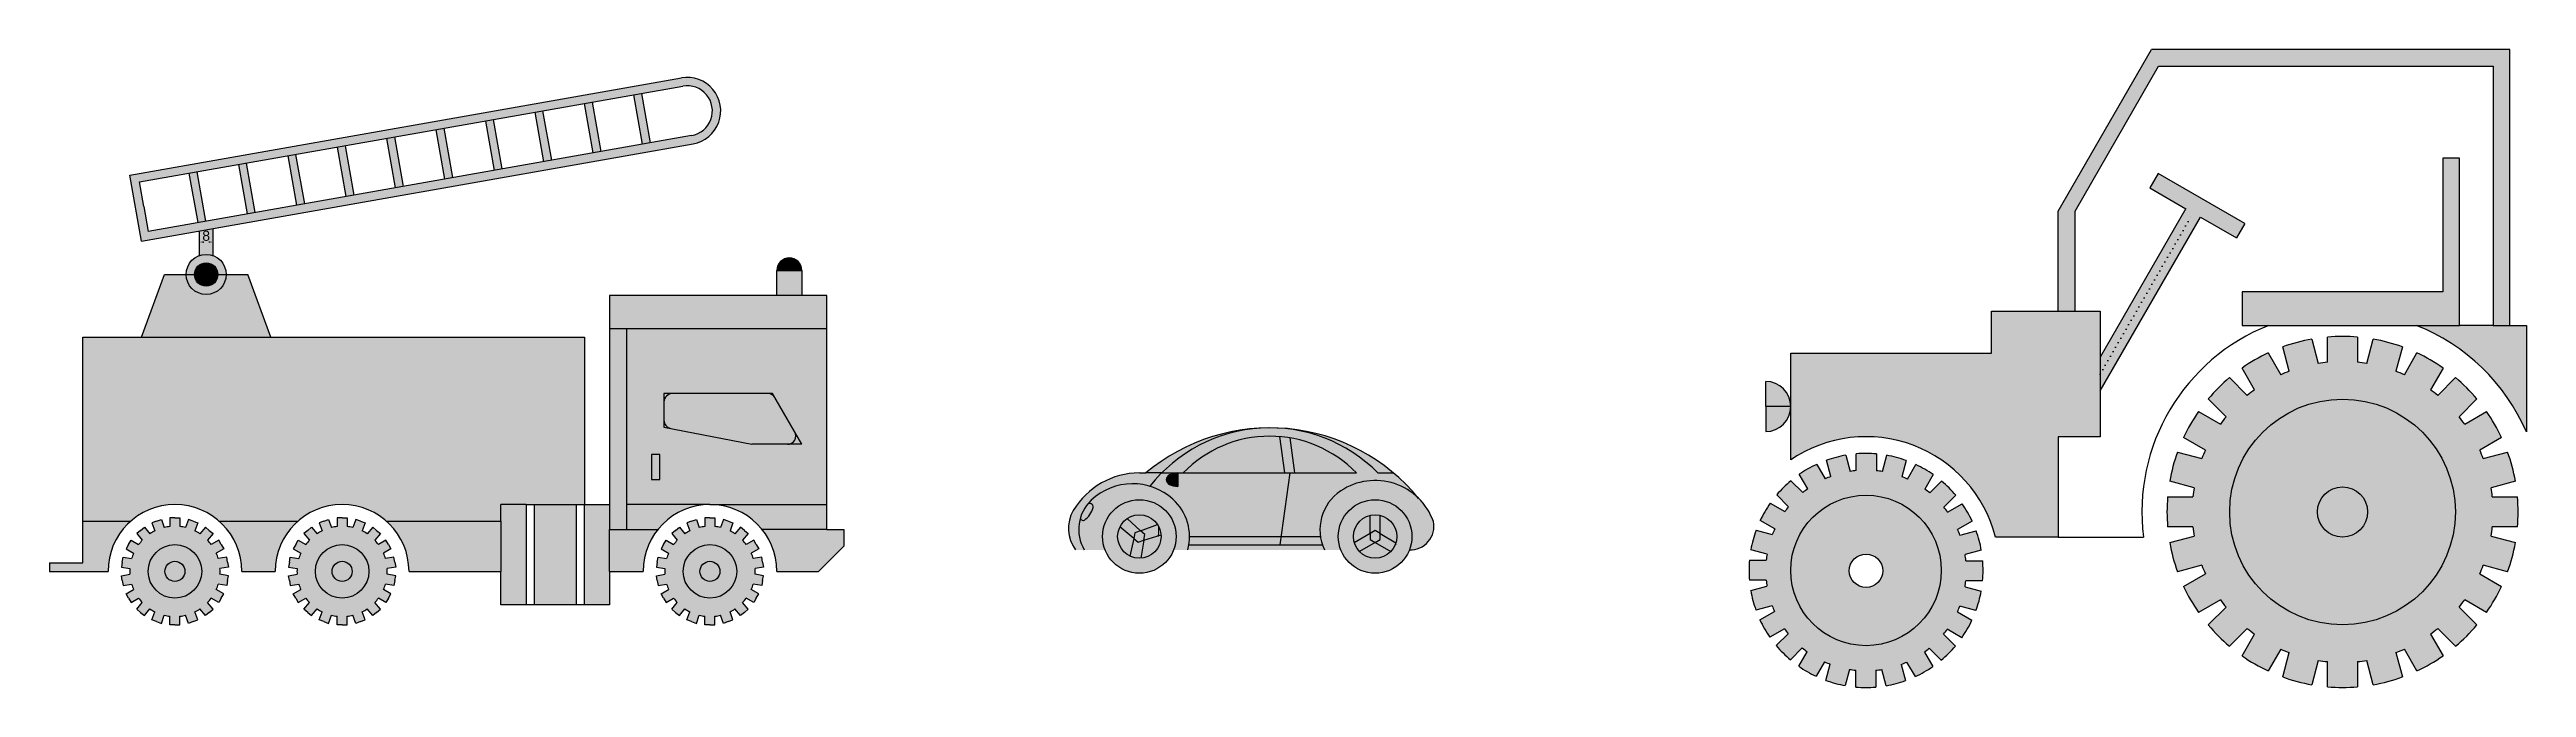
# Model space of a CAD drawing. Header units: millimetres. Extents: x 709 to 4693, y -85 to 383.
# Drawn here: x 3212 to 4693, y -35 to 346 of the extents above; entities that cross this region are included whole.
import ezdxf

# ---------------------------------------------------------------- set-up
doc = ezdxf.new("R2010")
doc.units = ezdxf.units.MM
doc.linetypes.add('ACAD_ISO07W100', pattern=[3, 0, -3])
doc.styles.get("Standard").update_dxf_attribs({"font": 'arial.ttf'})
doc.dimstyles.new('ISO-25', dxfattribs={"dimtxt": 6, "dimasz": 2.5, "dimexe": 1.25, "dimexo": 0.625, "dimtad": 1, "dimtxsty": 'Standard', "dimcen": 2.5, "dimclrt": 3, "dimadec": 0, "dimazin": 0, "dimtfac": 1, "dimtmove": 0, "dimatfit": 3, "dimfxl": 1, "dimtfillclr": 7, "dimarcsym": 0})

msp = doc.modelspace()

# ---------------------------------------------------------------- blocks, each defined once
blk = doc.blocks.new('*D54')
at = {"color": 0, "linetype": 'ACAD_ISO07W100', "lineweight": -2, "transparency": 16777216}
for p, q in [((3301.383888322656, 231.3189924639945), (3301.383888322656, 232.5467402405405)), ((3303.883888322656, 231.2967402405405), (3306.883888322656, 231.2967402405405)), ((3309.383888322656, 231.3189924639945), (3309.383888322656, 232.5467402405405))]:
    blk.add_line(p, q, dxfattribs=at)
at = {"color": 0, "linetype": 'ACAD_ISO07W100', "transparency": 16777216}
for points in [[(3303.883888322656, 231.7134069072072), (3303.883888322656, 230.8800735738739), (3301.383888322656, 231.2967402405405)], [(3306.883888322656, 231.7134069072072), (3306.883888322656, 230.8800735738739), (3309.383888322656, 231.2967402405405)]]:
    blk.add_solid(points, dxfattribs=at)
at = {"layer": 'Defpoints', "color": 0, "linetype": 'ACAD_ISO07W100', "transparency": 16777216}
for p in [(3301.383888322656, 230.6939924639945), (3309.383888322656, 231.2967402405405), (3309.383888322656, 230.6939924639945)]:
    blk.add_point(p, dxfattribs=at)
at = {"color": 3, "linetype": 'ACAD_ISO07W100', "transparency": 16777216, "insert": (3305.383888322656, 234.9851781668707), "char_height": 6, "attachment_point": 5}
blk.add_mtext('8', dxfattribs=at)
blk = doc.blocks.new('*U88')
for p, q in [((0, 2.583592135001261), (-3, 2.583592135001261)), ((-3, 2.583592135001261), (-3, -2.583592135001261)), ((0, 2.583592135001261), (3, 2.583592135001261)), ((3, 2.583592135001261), (3, -2.583592135001261))]:
    blk.add_line(p, q)
blk = doc.blocks.new('*U89')
at = {"color": 0, "linetype": 'ByBlock', "lineweight": -2, "transparency": 16777216}
for p, rotation in [((803.0125334993095, 26.97720923038688), 40.00000000000001), ((811.8600319623031, 32.08531484965107), 19.99999999999999), ((831.9820400305296, 32.08531484965107), 340), ((840.8295384935232, 26.97720923038688), 320), ((796.4456794972431, 19.15113738138258), 59.99999999999999), ((847.3963924955896, 19.15113738138255), 299.9999999999999), ((792.9515294651962, 9.551039068147382), 80.00000000000001), ((792.9515294651962, -0.6651721703809832), 99.99999999999999), ((850.8905425276364, 9.551039068147404), 280), ((850.8905425276364, -0.6651721703809939), 260), ((796.4456794972431, -10.26527048361617), 120), ((803.0125334993095, -18.0913423326205), 140.0000000000001), ((840.8295384935232, -18.09134233262051), 219.9999999999999), ((847.3963924955896, -10.26527048361619), 240), ((811.8600319623031, -23.19944795188468), 160.0000000000001), ((821.9210359964163, -24.97347441611554), 180), ((831.9820400305294, -23.19944795188468), 200)]:
    blk.add_blockref('*U88', p, dxfattribs=dict(at, rotation=rotation))
blk.add_blockref('*U88', (821.9210359964163, 33.85934131388193), dxfattribs=at)
blk = doc.blocks.new('*U90')
for p, q in [((0, 2.583592135001261), (-3, 2.583592135001261)), ((-3, 2.583592135001261), (-3, -2.583592135001261)), ((0, 2.583592135001261), (3, 2.583592135001261)), ((3, 2.583592135001261), (3, -2.583592135001261))]:
    blk.add_line(p, q)
blk = doc.blocks.new('*U91')
at = {"color": 0, "linetype": 'ByBlock', "lineweight": -2, "transparency": 16777216}
for p, rotation in [((803.0125334993095, 26.97720923038688), 40.00000000000001), ((811.8600319623031, 32.08531484965107), 19.99999999999999), ((831.9820400305296, 32.08531484965107), 340), ((840.8295384935232, 26.97720923038688), 320), ((796.4456794972431, 19.15113738138258), 59.99999999999999), ((847.3963924955896, 19.15113738138255), 299.9999999999999), ((792.9515294651962, 9.551039068147382), 80.00000000000001), ((792.9515294651962, -0.6651721703809832), 99.99999999999999), ((850.8905425276364, 9.551039068147404), 280), ((850.8905425276364, -0.6651721703809939), 260), ((796.4456794972431, -10.26527048361617), 120), ((803.0125334993095, -18.0913423326205), 140.0000000000001), ((840.8295384935232, -18.09134233262051), 219.9999999999999), ((847.3963924955896, -10.26527048361619), 240), ((811.8600319623031, -23.19944795188468), 160.0000000000001), ((821.9210359964163, -24.97347441611554), 180), ((831.9820400305294, -23.19944795188468), 200)]:
    blk.add_blockref('*U90', p, dxfattribs=dict(at, rotation=rotation))
blk.add_blockref('*U90', (821.9210359964163, 33.85934131388193), dxfattribs=at)
blk = doc.blocks.new('*U86')
for p, q in [((0, 2.583592135001261), (-3, 2.583592135001261)), ((-3, 2.583592135001261), (-3, -2.583592135001261)), ((0, 2.583592135001261), (3, 2.583592135001261)), ((3, 2.583592135001261), (3, -2.583592135001261))]:
    blk.add_line(p, q)
blk = doc.blocks.new('*U87')
at = {"color": 0, "linetype": 'ByBlock', "lineweight": -2, "transparency": 16777216}
for p, rotation in [((803.0125334993095, 26.97720923038688), 40.00000000000001), ((811.8600319623031, 32.08531484965107), 19.99999999999999), ((831.9820400305296, 32.08531484965107), 340), ((840.8295384935232, 26.97720923038688), 320), ((796.4456794972431, 19.15113738138258), 59.99999999999999), ((847.3963924955896, 19.15113738138255), 299.9999999999999), ((792.9515294651962, 9.551039068147382), 80.00000000000001), ((792.9515294651962, -0.6651721703809832), 99.99999999999999), ((850.8905425276364, 9.551039068147404), 280), ((850.8905425276364, -0.6651721703809939), 260), ((796.4456794972431, -10.26527048361617), 120), ((803.0125334993095, -18.0913423326205), 140.0000000000001), ((840.8295384935232, -18.09134233262051), 219.9999999999999), ((847.3963924955896, -10.26527048361619), 240), ((811.8600319623031, -23.19944795188468), 160.0000000000001), ((821.9210359964163, -24.97347441611554), 180), ((831.9820400305294, -23.19944795188468), 200)]:
    blk.add_blockref('*U86', p, dxfattribs=dict(at, rotation=rotation))
blk.add_blockref('*U86', (821.9210359964163, 33.85934131388193), dxfattribs=at)
blk = doc.blocks.new('*U200')
at = {"linetype": 'Continuous'}
for p, q in [((-3.03108891324564, -5.445848439885253), (-3.03108891324564, 5.445848439885253)), ((3.03108891324564, -5.445848439885253), (3.03108891324564, 5.445848439885253))]:
    blk.add_line(p, q, dxfattribs=at)
blk = doc.blocks.new('*U202')
at = {"color": 0, "linetype": 'ByBlock', "lineweight": -2, "transparency": 16777216}
for p, rotation in [((3056.509106237236, -553.4142063340057), 120), ((3068.972681338682, -553.4142063340058), 240)]:
    blk.add_blockref('*U200', p, dxfattribs=dict(at, rotation=rotation))
blk.add_blockref('*U200', (3062.740893787959, -542.6204336741779), dxfattribs=at)
blk = doc.blocks.new('*U203')
at = {"linetype": 'Continuous'}
for p, q in [((-1.819692773369752, 5.905453345839192), (-4.1400208270843, -4.65122442313907)), ((4.140020827084754, 4.795582271992998), (2.263654786084771, -5.905453345839078))]:
    blk.add_line(p, q, dxfattribs=at)
blk = doc.blocks.new('*U204')
at = {"color": 0, "linetype": 'ByBlock', "lineweight": -2, "transparency": 16777216}
for p, rotation in [((2916.357559146164, -544.9986133584491), 240), ((2928.604784638237, -547.5630119350033), 120)]:
    blk.add_blockref('*U203', p, dxfattribs=dict(at, rotation=rotation))
blk.add_blockref('*U203', (2920.260337579476, -556.887221048737), dxfattribs=at)
blk = doc.blocks.new('*U234')
at = {"linetype": 'Continuous'}
for p, q in [((-7.532352652689951, 9), (7.532352652690406, 9)), ((7.532352652690406, -9), (-7.532352652689951, -9))]:
    blk.add_line(p, q, dxfattribs=at)
blk = doc.blocks.new('*U236')
at = {"color": 0, "linetype": 'ByBlock', "lineweight": -2, "transparency": 16777216}
for p, rotation in [((2988.435168388408, 79.7022931366367), 299.9999999999995), ((3011.849310211123, 89.40074823093214), 284.9999999999995), ((3036.975779384553, 92.70871065316692), 269.9999999999995), ((3062.102248557982, 89.40074823093221), 254.9999999999996), ((3085.516390380697, 79.70229313663695), 239.9999999999996), ((2968.328988987929, 64.27427905750211), 314.9999999999995), ((3105.622569781176, 64.27427905750247), 224.9999999999996), ((2952.900974908795, 44.16809965702263), 329.9999999999995), ((3121.050583860311, 44.16809965702299), 209.9999999999996), ((2943.202519814499, 20.75395783430841), 344.9999999999994), ((3130.749038954606, 20.75395783430881), 194.9999999999997), ((3134.057001376841, -4.372511339121102), 180), ((2943.202519814499, -29.49898051255135), 15.00000000000002), ((3130.749038954606, -29.49898051255097), 164.9999999999998), ((2952.900974908795, -52.91312233526553), 29.99999999999994), ((3121.050583860311, -52.91312233526519), 149.9999999999998), ((2968.328988987929, -73.01930173574499), 44.99999999999996), ((3105.622569781176, -73.01930173574468), 134.9999999999999), ((2988.435168388409, -88.44731581487949), 59.99999999999999), ((3011.849310211123, -98.14577090917476), 74.99999999999999), ((3062.102248557983, -98.14577090917466), 105), ((3085.516390380697, -88.44731581487929), 119.9999999999998), ((3036.975779384553, -101.4537333314095), 89.99999999999994)]:
    blk.add_blockref('*U234', p, dxfattribs=dict(at, rotation=rotation))
blk.add_blockref('*U234', (2939.894557392265, -4.372511339121478), dxfattribs=at)
blk = doc.blocks.new('*U237')
at = {"linetype": 'Continuous'}
for p, q in [((-5.002751964491381, 5.999999999999998), (5.037892533119702, 5.999999999999999)), ((5.007812359202944, -5.999999999999999), (-5.037892533120157, -5.999999999999999))]:
    blk.add_line(p, q, dxfattribs=at)
blk = doc.blocks.new('*U238')
at = {"color": 0, "linetype": 'ByBlock', "lineweight": -2, "transparency": 16777216}
for p, rotation in [((2719.767524168074, 51.93828721227959), 119.9999999999998), ((2735.394053862673, 58.36161003372486), 104.9999999999999), ((2752.150600748991, 60.52161994372864), 89.99999999999987), ((2768.895233848228, 58.27111583650932), 74.99999999999989), ((2706.335933839821, 41.68939031463148), 134.9999999999997), ((2784.486834086485, 51.76346584784002), 59.99999999999991), ((2797.862859673864, 41.44215557004847), 44.99999999999991), ((2696.014623562029, 28.31336472725231), 149.9999999999998), ((2808.111756571513, 28.01056524179446), 29.99999999999993), ((2689.50697357336, 12.72176448899453), 164.9999999999997), ((2814.535079392958, 12.38403554719592), 14.99999999999992), ((2687.256469466141, -4.022868610242273), 180), ((2689.416479376144, -20.77941549655967), 194.9999999999996), ((2814.444585195742, -21.11714443835835), 344.9999999999991), ((2695.83980219759, -36.40594519115827), 209.9999999999996), ((2807.936935207073, -36.70874467661623), 329.9999999999991), ((2706.088699095238, -49.83753551941228), 224.9999999999995), ((2797.615624929281, -50.0847702639953), 314.9999999999993), ((2719.464724682617, -60.15884579720383), 239.9999999999994), ((2784.184034601027, -60.33366716164347), 299.9999999999993), ((2735.056324920874, -66.66649578587314), 254.9999999999994), ((2751.800958020111, -68.91699989309245), 269.9999999999993), ((2768.557504906429, -66.75698998308869), 284.9999999999994)]:
    blk.add_blockref('*U237', p, dxfattribs=dict(at, rotation=rotation))
blk.add_blockref('*U237', (2816.695089302962, -4.372511339121477), dxfattribs=at)

# ---------------------------------------------------------------- dimensions: what is measured, and where the dimension line sits
at = {"linetype": 'ACAD_ISO07W100'}
dim = msp.add_aligned_dim(p1=(3301.383888322656, 230.6939924639945), p2=(3309.383888322656, 230.6939924639945), distance=0.6027477765459821, dimstyle='ISO-25', dxfattribs=at)
dim.commit()
dim.dimension.update_dxf_attribs({"geometry": '*D54', "text_midpoint": (3305.383888322656, 234.9851781668707)})

# ---------------------------------------------------------------- hatches: boundary and pattern name
at = {"linetype": 'Continuous'}
h = msp.add_hatch(color=0, dxfattribs=at)
h.set_gradient(color1=(244, 238, 81), color2=(248, 215, 49), tint=1, name='CYLINDER')
h.paths.add_polyline_path([(4473.152754083916, 336.4343435429141), (4673.152754083916, 336.4343435429141), (4673.152754083916, 181.4343435429141), (4683.152754083916, 181.4343435429141), (4683.152754083916, 346.4343435429141), (4468.926256775811, 346.4343435429141), (4413.152754083916, 249.8318031644703), (4413.152754083916, 189.8318031644703), (4423.152754083916, 189.8318031644703), (4423.152754083916, 249.8318031644703)])
h = msp.add_hatch(color=256, dxfattribs=at)
h.dxf.hatch_style = 1
h.set_gradient(color1=(199, 200, 202), color2=(147, 149, 152), tint=1)
h.paths.add_polyline_path([(3589.668558475068, 329.44151786164), (3259.757961215979, 271.2693783432182), (3266.703888322656, 231.87706822273), (3596.614485581746, 290.0492077411518, 1)])
h.paths.add_polyline_path([(3590.536799363403, 324.5174790965789, -1), (3595.746244693411, 294.9732465062125), (3270.759686199382, 237.6693478761267), (3268.154963534378, 252.4414641713088), (3265.550240869374, 267.2135804664917)], flags=16)
h = msp.add_hatch(color=256, dxfattribs=at)
h.set_gradient(color2=(0, 0, 0), tint=1)
h.paths.add_polyline_path([(3632.607303022678, 26.67547057907041), (3637.695986153019, 25.77819844691521), (3638.21693068602, 28.73262170595171), (3638.737875219021, 31.68704496498822), (3633.649192088679, 32.58431709714341, 0.0316064737565552), (3633.649192088679, 35.99440968544377), (3638.737875219021, 36.89168181759896), (3638.21693068602, 39.84610507663547), (3637.695986153019, 42.80052833567197), (3632.607303022678, 41.90325620351678, 0.03160647375655411), (3631.440982666873, 45.10769504493874), (3635.915895510731, 47.69128717994045), (3634.415895510731, 50.28936339129359), (3632.915895510731, 52.88743960264674), (3628.440982666873, 50.30384746764548, 0.03160647375655559), (3626.24901740323, 52.91612994543402), (3629.570419428956, 56.87442274204113), (3627.272286099598, 58.80278557110069), (3624.974152770241, 60.73114840016069), (3621.652750744517, 56.77285560355313, 0.03160647375655518), (3618.699523933792, 58.4779018977033), (3620.466805038408, 63.33346682646561), (3617.64772717605, 64.35952725644256), (3614.828649313693, 65.38558768641951), (3613.061368209076, 60.53002275765721, 0.03160647375655553), (3609.703082589629, 61.12217912129108), (3609.703082589629, 66.28936339129359), (3606.703082589629, 66.28936339129359), (3603.703082589629, 66.28936339129359), (3603.703082589629, 61.12217912129108, 0.0316064737565555), (3600.344796970182, 60.53002275765721), (3598.577515865565, 65.38558768641951), (3595.758438003208, 64.35952725644256), (3592.93936014085, 63.33346682646561), (3594.706641245466, 58.4779018977033, 0.03160647375655502), (3591.753414434741, 56.77285560355313), (3588.432012409017, 60.73114840016069), (3586.13387907966, 58.80278557110069), (3583.835745750303, 56.87442274204113), (3587.157147776028, 52.91612994543402, 0.03160647375655541), (3584.965182512385, 50.30384746764548), (3580.490269668527, 52.88743960264674), (3578.990269668527, 50.28936339129359), (3577.490269668527, 47.69128717994045), (3581.965182512385, 45.10769504493874, 0.03160647375655455), (3580.79886215658, 41.90325620351678), (3575.710179026239, 42.80052833567197), (3575.189234493238, 39.84610507663547), (3574.668289960237, 36.89168181759851), (3579.756973090579, 35.99440968544377, 0.031606473756555), (3579.756973090579, 32.58431709714341), (3574.668289960237, 31.68704496498867), (3575.189234493238, 28.73262170595171), (3575.710179026239, 25.77819844691521), (3580.79886215658, 26.67547057907041, 0.03160647375655438), (3581.965182512385, 23.47103173764845), (3577.490269668527, 20.88743960264674), (3578.990269668527, 18.28936339129359), (3580.490269668527, 15.69128717994045), (3584.965182512385, 18.2748793149417, 0.03160647375655563), (3587.157147776028, 15.66259683715316), (3583.835745750303, 11.70430404054605), (3586.13387907966, 9.775941211486497), (3588.432012409017, 7.847578382426491), (3591.753414434741, 11.80587117903406, 0.03160647375655486), (3594.706641245466, 10.10082488488388), (3592.93936014085, 5.245259956121572), (3595.758438003208, 4.219199526144621), (3598.577515865565, 3.19313909616767), (3600.344796970182, 8.048704024929975, 0.03160647375655543), (3603.703082589629, 7.456547661296099), (3603.703082589629, 2.289363391293591), (3606.703082589629, 2.289363391293591), (3609.703082589629, 2.289363391293591), (3609.703082589629, 7.456547661296099, 0.03160647375655373), (3613.061368209076, 8.048704024929975), (3614.828649313693, 3.19313909616767), (3617.64772717605, 4.219199526144621), (3620.466805038408, 5.245259956121572), (3618.699523933792, 10.10082488488388, 0.03160647375655705), (3621.652750744517, 11.80587117903406), (3624.974152770241, 7.847578382426491), (3627.272286099598, 9.775941211486497), (3629.570419428956, 11.70430404054605), (3626.24901740323, 15.66259683715316, 0.03160647375655572), (3628.440982666873, 18.2748793149417), (3632.915895510731, 15.69128717994045), (3634.415895510731, 18.28936339129359), (3635.915895510731, 20.88743960264674), (3631.440982666873, 23.47103173764845, 0.03160647375655448)])
h.paths.add_polyline_path([(3590.703082589629, 34.28936339129359, -1), (3622.703082589629, 34.28936339129359, -1)], flags=16)
h.paths.add_polyline_path([(3600.703082589629, 34.28936339129359, -1), (3612.703082589629, 34.28936339129359, -1)], flags=0)
h.paths.add_polyline_path([(3406.24901740323, 52.91612994543402), (3409.570419428956, 56.87442274204113), (3407.272286099598, 58.80278557110069), (3404.974152770241, 60.73114840016069), (3401.652750744517, 56.77285560355313, 0.03160647375655561), (3398.699523933792, 58.4779018977033), (3400.466805038408, 63.33346682646561), (3397.64772717605, 64.35952725644256), (3394.828649313693, 65.38558768641951), (3393.061368209076, 60.53002275765721, 0.03160647375655549), (3389.703082589629, 61.12217912129108), (3389.703082589629, 66.28936339129359), (3386.703082589629, 66.28936339129359), (3383.703082589629, 66.28936339129359), (3383.703082589629, 61.12217912129108, 0.03160647375655561), (3380.344796970182, 60.53002275765721), (3378.577515865565, 65.38558768641951), (3375.758438003208, 64.35952725644256), (3372.93936014085, 63.33346682646561), (3374.706641245466, 58.4779018977033, 0.03160647375655569), (3371.753414434741, 56.77285560355313), (3368.432012409017, 60.73114840016069), (3366.13387907966, 58.80278557110069), (3363.835745750303, 56.87442274204113), (3367.157147776028, 52.91612994543402, 0.03160647375655478), (3364.965182512385, 50.30384746764548), (3360.490269668527, 52.88743960264674), (3358.990269668527, 50.28936339129359), (3357.490269668527, 47.69128717994045), (3361.965182512385, 45.10769504493874, 0.03160647375655427), (3360.79886215658, 41.90325620351678), (3355.710179026239, 42.80052833567197), (3355.189234493238, 39.84610507663547), (3354.668289960237, 36.89168181759896), (3359.756973090579, 35.99440968544377, 0.03160647375655534), (3359.756973090579, 32.58431709714341), (3354.668289960237, 31.68704496498867), (3355.189234493238, 28.73262170595171), (3355.710179026239, 25.77819844691521), (3360.79886215658, 26.67547057907041, 0.03160647375655472), (3361.965182512385, 23.47103173764845), (3357.490269668527, 20.88743960264674), (3358.990269668527, 18.28936339129359), (3360.490269668527, 15.69128717994045), (3364.965182512385, 18.2748793149417, 0.03160647375655452), (3367.157147776028, 15.66259683715316), (3363.835745750303, 11.70430404054605), (3366.13387907966, 9.775941211486497), (3368.432012409017, 7.847578382426491), (3371.753414434741, 11.80587117903406, 0.03160647375655763), (3374.706641245466, 10.10082488488388), (3372.93936014085, 5.245259956121572), (3375.758438003208, 4.219199526144621), (3378.577515865565, 3.19313909616767), (3380.344796970182, 8.048704024929975, 0.03160647375655345), (3383.703082589629, 7.456547661296099), (3383.703082589629, 2.289363391293591), (3386.703082589629, 2.289363391293591), (3389.703082589629, 2.289363391293591), (3389.703082589629, 7.456547661296099, 0.0316064737565554), (3393.061368209076, 8.048704024929975), (3394.828649313693, 3.19313909616767), (3397.64772717605, 4.219199526144621), (3400.466805038408, 5.245259956121572), (3398.699523933792, 10.10082488488388, 0.03160647375655561), (3401.652750744517, 11.80587117903406), (3404.974152770241, 7.847578382426491), (3407.272286099598, 9.775941211486497), (3409.570419428956, 11.70430404054605), (3406.24901740323, 15.66259683715316, 0.03160647375655491), (3408.440982666873, 18.2748793149417), (3412.915895510731, 15.69128717994045), (3414.415895510731, 18.28936339129359), (3415.915895510731, 20.88743960264674), (3411.440982666873, 23.47103173764845, 0.03160647375655479), (3412.607303022678, 26.67547057907041), (3417.695986153019, 25.77819844691521), (3418.21693068602, 28.73262170595171), (3418.737875219021, 31.68704496498867), (3413.649192088679, 32.58431709714341, 0.03160647375655507), (3413.649192088679, 35.99440968544377), (3418.737875219021, 36.89168181759851), (3418.21693068602, 39.84610507663547), (3417.695986153019, 42.80052833567197), (3412.607303022678, 41.90325620351678, 0.03160647375655488), (3411.440982666873, 45.10769504493919), (3415.915895510731, 47.69128717994045), (3414.415895510731, 50.28936339129359), (3412.915895510731, 52.88743960264674), (3408.440982666873, 50.30384746764548, 0.03160647375655449)])
h.paths.add_polyline_path([(3402.703082589629, 34.28936339129359, -1), (3370.703082589629, 34.28936339129359, -1)], flags=16)
h.paths.add_polyline_path([(3392.703082589629, 34.28936339129359, -1), (3380.703082589629, 34.28936339129359, -1)], flags=0)
h.paths.add_polyline_path([(3311.440982666873, 45.10769504493874), (3315.915895510731, 47.69128717994045), (3314.415895510731, 50.28936339129359), (3312.915895510731, 52.88743960264674), (3308.440982666873, 50.30384746764548, 0.0316064737565558), (3306.24901740323, 52.91612994543402), (3309.570419428956, 56.87442274204113), (3307.272286099598, 58.80278557110069), (3304.974152770241, 60.73114840016069), (3301.652750744517, 56.77285560355313, 0.03160647375655585), (3298.699523933792, 58.4779018977033), (3300.466805038408, 63.33346682646561), (3297.64772717605, 64.35952725644256), (3294.828649313693, 65.38558768641951), (3293.061368209076, 60.53002275765721, 0.03160647375655496), (3289.703082589629, 61.12217912129108), (3289.703082589629, 66.28936339129359), (3286.703082589629, 66.28936339129359), (3283.703082589629, 66.28936339129359), (3283.703082589629, 61.12217912129108, 0.03160647375655497), (3280.344796970182, 60.53002275765721), (3278.577515865565, 65.38558768641951), (3275.758438003208, 64.35952725644256), (3272.93936014085, 63.33346682646561), (3274.706641245466, 58.4779018977033, 0.03160647375655572), (3271.753414434741, 56.77285560355313), (3268.432012409017, 60.73114840016069), (3266.13387907966, 58.80278557110069), (3263.835745750303, 56.87442274204113), (3267.157147776028, 52.91612994543402, 0.03160647375655564), (3264.965182512385, 50.30384746764548), (3260.490269668527, 52.88743960264674), (3258.990269668527, 50.28936339129359), (3257.490269668527, 47.69128717994045), (3261.965182512385, 45.10769504493919, 0.03160647375655526), (3260.79886215658, 41.90325620351678), (3255.710179026239, 42.80052833567197), (3255.189234493238, 39.84610507663547), (3254.668289960237, 36.89168181759851), (3259.756973090579, 35.99440968544377, 0.03160647375655503), (3259.756973090579, 32.58431709714341), (3254.668289960237, 31.68704496498867), (3255.189234493238, 28.73262170595171), (3255.710179026239, 25.77819844691521), (3260.79886215658, 26.67547057907041, 0.031606473756555), (3261.965182512385, 23.47103173764845), (3257.490269668527, 20.88743960264674), (3258.990269668527, 18.28936339129359), (3260.490269668527, 15.69128717994045), (3264.965182512385, 18.2748793149417, 0.03160647375655604), (3267.157147776028, 15.66259683715316), (3263.835745750303, 11.70430404054605), (3266.13387907966, 9.775941211486497), (3268.432012409017, 7.847578382426491), (3271.753414434741, 11.80587117903406, 0.03160647375655592), (3274.706641245466, 10.10082488488388), (3272.93936014085, 5.245259956121572), (3275.758438003208, 4.219199526144621), (3278.577515865565, 3.19313909616767), (3280.344796970182, 8.048704024929975, 0.03160647375655492), (3283.703082589629, 7.456547661296099), (3283.703082589629, 2.289363391293591), (3286.703082589629, 2.289363391293591), (3289.703082589629, 2.289363391293591), (3289.703082589629, 7.456547661296099, 0.03160647375655273), (3293.061368209076, 8.048704024929975), (3294.828649313693, 3.19313909616767), (3297.64772717605, 4.219199526144621), (3300.466805038408, 5.245259956121572), (3298.699523933792, 10.10082488488388, 0.03160647375655772), (3301.652750744517, 11.80587117903406), (3304.974152770241, 7.847578382426491), (3307.272286099598, 9.775941211486497), (3309.570419428956, 11.70430404054605), (3306.24901740323, 15.66259683715316, 0.03160647375655585), (3308.440982666873, 18.2748793149417), (3312.915895510731, 15.69128717994045), (3314.415895510731, 18.28936339129359), (3315.915895510731, 20.88743960264674), (3311.440982666873, 23.47103173764799, 0.03160647375655515), (3312.607303022678, 26.67547057907041), (3317.695986153019, 25.77819844691521), (3318.21693068602, 28.73262170595171), (3318.737875219021, 31.68704496498867), (3313.649192088679, 32.58431709714341, 0.03160647375655542), (3313.649192088679, 35.99440968544377), (3318.737875219021, 36.89168181759896), (3318.21693068602, 39.84610507663547), (3317.695986153019, 42.80052833567197), (3312.607303022678, 41.90325620351678, 0.0316064737565545)])
h.paths.add_polyline_path([(3302.703082589629, 34.28936339129359, -1), (3270.703082589629, 34.28936339129359, -1)], flags=16)
h.paths.add_polyline_path([(3292.703082589629, 34.28936339129359, -1), (3280.703082589629, 34.28936339129359, -1)], flags=0)
h.paths.add_polyline_path([(3300.018512224802, 273.2912666848342), (3295.094473459741, 272.4230257965), (3300.303918789748, 242.8787932061346), (3305.227957554809, 243.7470340944692)])
h.paths.add_polyline_path([(3329.562744815168, 278.5007120148425), (3324.638706050107, 277.6324711265079), (3329.848151380114, 248.0882385361424), (3334.772190145175, 248.956479424477)])
h.paths.add_polyline_path([(3359.106977405534, 283.7101573448504), (3354.182938640473, 282.8419164565157), (3359.39238397048, 253.2976838661502), (3364.316422735542, 254.1659247544849)])
h.paths.add_polyline_path([(3388.6512099959, 288.9196026748582), (3383.727171230839, 288.0513617865236), (3388.936616560847, 258.5071291961581), (3393.860655325908, 259.3753700844927)])
h.paths.add_polyline_path([(3418.195442586266, 294.129048004866), (3413.271403821205, 293.2608071165314), (3418.480849151213, 263.7165745261659), (3423.404887916275, 264.5848154145006)])
h.paths.add_polyline_path([(3447.739675176633, 299.3384933348739), (3442.815636411571, 298.4702524465392), (3448.02508174158, 268.9260198561738), (3452.949120506641, 269.7942607445084)])
h.paths.add_polyline_path([(3477.283907767, 304.5479386648822), (3472.359869001938, 303.6796977765475), (3477.569314331946, 274.1354651861816), (3482.493353097007, 275.0037060745162)])
h.paths.add_polyline_path([(3506.828140357366, 309.75738399489), (3501.904101592305, 308.8891431065554), (3507.113546922312, 279.3449105161894), (3512.037585687373, 280.2131514045241)])
h.paths.add_polyline_path([(3536.372372947731, 314.9668293248978), (3531.448334182671, 314.0985884365632), (3536.657779512679, 284.5543558461973), (3541.58181827774, 285.4225967345319)])
h.paths.add_polyline_path([(3565.916605538098, 320.1762746549057), (3560.992566773037, 319.3080337665715), (3566.202012103045, 289.7638011762051), (3571.126050868106, 290.6320420645397)])
h.paths.add_polyline_path([(3576.703082589629, 104.2893633912936), (3571.703082589629, 104.2893633912936), (3571.703082589629, 89.28936339129359), (3576.703082589629, 89.28936339129359)])
h.paths.add_polyline_path([(3584.203082589629, 140.6002525237486), (3579.203082589629, 140.6002525237486), (3579.203082589629, 135.6002525237486, -0.4142135623730941)])
h.paths.add_polyline_path([(3579.203082589629, 124.713781040788), (3579.203082589629, 120.6002525237486), (3583.239501017318, 119.8075084685088, -0.3584883064873547)])
h.paths.add_polyline_path([(3644.203082589629, 140.6002525237486), (3641.316331243681, 140.6002525237486, -0.2679491924311233), (3645.646458262603, 138.1002525237486)])
h.paths.add_polyline_path([(3657.372955570707, 117.7893633912931, -0.5773502691896275), (3653.042828551785, 110.2893633912931), (3661.703082589629, 110.2893633912931)])
h.paths.add_polyline_path([(3531.703082589629, 174.2893633912936), (3231.703082589629, 174.2893633912936), (3231.703082589629, 64.28936339129359), (3260.245569478983, 64.28936339129359, -0.3779644730092269), (3313.160595700275, 64.28936339129359), (3360.245569478983, 64.28936339129359, -0.3779644730092236), (3413.160595700275, 64.28936339129359), (3481.703082589629, 64.28936339129359), (3481.703082589629, 74.28936339129314), (3496.703082589629, 74.28936339129314), (3501.703082589629, 74.28936339129314), (3531.703082589629, 74.28936339129314)])
h = msp.add_hatch(color=0, dxfattribs=at)
h.set_gradient(color1=(199, 200, 202), color2=(199, 200, 202), tint=1, name='CYLINDER')
h.paths.add_polyline_path([(4472.795174776761, 272.3340901769816), (4467.795174776761, 263.6738361391372), (4489.445746770739, 251.1738725703055), (4438.152754083916, 162.3318031644769), (4438.152754083916, 142.3318031644703), (4498.152754083916, 246.254851618603), (4519.803389178527, 233.754851618603), (4524.803389178527, 242.4151056564474)])
h = msp.add_hatch(color=0, dxfattribs=at)
h.set_gradient(color1=(205, 105, 40), color2=(205, 127, 116), tint=1, name='INVCYLINDER')
h.paths.add_polyline_path([(4653.152754083916, 281.4343435429141), (4643.152754083916, 281.4343435429141), (4643.152754083916, 201.4343435429141), (4523.152754083916, 201.4343435429141), (4523.152754083916, 181.4343435429141), (4583.152754083916, 181.4343435429141), (4653.152754083916, 181.4343435429141)])
h = msp.add_hatch(color=256, dxfattribs=at)
h.set_gradient(color1=(199, 200, 202), tint=1, name='CYLINDER')
h.paths.add_polyline_path([(3309.383888322656, 239.4027037593673), (3301.383888322656, 237.9920879136994), (3301.383888322656, 223.1907767217149, -0.1715728752538099), (3309.383888322656, 223.1907767217149)])
h.paths.add_polyline_path([(3293.383888322656, 211.87706822273), (3298.383888322656, 211.87706822273, -1.000021436306289), (3312.383888316223, 211.8767681176178), (3317.383888311628, 211.8765537568238, 1.00002143631653)])
h.paths.add_polyline_path([(3317.383888311628, 211.8765537568238), (3312.383888316223, 211.8767681176178, -0.9999785641532164), (3298.383888322656, 211.87706822273), (3293.383888322656, 211.87706822273, 0.9999785641429755)])
h.paths.add_polyline_path([(3661.703082589629, 214.2893633912936), (3646.703082589629, 214.2893633912936), (3646.703082589629, 199.2893633912936), (3661.703082589629, 199.2893633912936)])
h = msp.add_hatch(color=256, dxfattribs=at)
h.set_gradient(color1=(147, 149, 152), color2=(199, 200, 202), tint=1, name='CYLINDER')
h.paths.add_polyline_path([(3330.383888299681, 211.8759964187584), (3317.383888311628, 211.8765537568238, -0.9999785641429755), (3293.383888322656, 211.87706822273), (3280.383888322656, 211.87706822273), (3266.703082589629, 174.2893633912936), (3344.062479064536, 174.2893633912936)])
h.paths.add_polyline_path([(3260.245569478983, 64.28936339129359), (3231.703082589629, 64.28936339129359), (3231.703082589629, 39.28936339129359), (3211.703082589629, 39.28936339129359), (3211.703082589629, 34.28936339129359), (3246.703082589629, 34.28936339129359, -0.2152504370215302)])
h.paths.add_polyline_path([(3360.245569478983, 64.28936339129359), (3313.160595700275, 64.28936339129359, -0.21525043702153), (3326.703082589629, 34.28936339129359), (3346.703082589629, 34.28936339129359, -0.2152504370215309)])
h.paths.add_polyline_path([(3481.703082589629, 64.28936339129359), (3413.160595700275, 64.28936339129359, -0.2152504370215325), (3426.703082589629, 34.28936339129314), (3481.703082589629, 34.28936339129314)])
h.paths.add_polyline_path([(3686.703082589629, 49.28936339129314), (3686.703082589629, 59.28936339129314), (3676.703082589629, 59.28936339129314), (3637.928072581621, 59.28936339129314, -0.1704041028707033), (3646.703082589629, 34.28936339129359), (3671.703082589629, 34.28936339129359)])
h.paths.add_polyline_path([(3575.478092597637, 59.28936339129359), (3546.703082589629, 59.28936339129314), (3546.703082589629, 34.28936339129359), (3566.703082589629, 34.28936339129359, -0.1704041028707052)])
h.paths.add_polyline_path([(3556.703082589629, 179.2893633912936), (3546.70308258963, 179.2893633912936), (3546.703082589631, 74.28936339129314), (3546.703082589629, 59.28936339129359), (3556.703082589629, 59.28936339129359)])
h.paths.add_polyline_path([(3302.703082589629, 34.28936339129359, 1), (3270.703082589629, 34.28936339129359, 1)])
h.paths.add_polyline_path([(3280.703082589629, 34.28936339129359, -1), (3292.703082589629, 34.28936339129359, -1)], flags=16)
h.paths.add_polyline_path([(3402.703082589629, 34.28936339129359, 1), (3370.703082589629, 34.28936339129359, 1)])
h.paths.add_polyline_path([(3380.703082589629, 34.28936339129359, -1), (3392.703082589629, 34.28936339129359, -1)], flags=16)
h.paths.add_polyline_path([(3590.703082589629, 34.28936339129359, 1), (3622.703082589629, 34.28936339129359, 1)])
h.paths.add_polyline_path([(3612.703082589629, 34.28936339129359, -1), (3600.703082589629, 34.28936339129359, -1)], flags=16)
h = msp.add_hatch(color=256, dxfattribs=at)
h.set_gradient(color1=(99, 100, 102), color2=(0, 0, 0), tint=1, name='CYLINDER')
h.paths.add_polyline_path([(3298.383888322656, 211.87706822273), (3305.383888322656, 211.87706822273), (3312.383888316223, 211.8767681176178, 1.000021436306289)])
h.paths.add_polyline_path([(3312.383888316223, 211.8767681176178), (3305.383888322656, 211.87706822273), (3298.383888322656, 211.87706822273, 0.9999785641532164)])
h = msp.add_hatch(color=256, dxfattribs=at)
h.set_gradient(color1=(255, 0, 0), color2=(0, 0, 255), tint=1)
h.paths.add_polyline_path([(3646.703082589629, 214.2893633912936), (3661.703082589629, 214.2893633912936, 1)])
h = msp.add_hatch(color=256, dxfattribs=at)
h.set_gradient(color1=(147, 149, 152), tint=1, name='CYLINDER')
h.paths.add_polyline_path([(3676.703082589629, 199.2893633912936), (3546.703082589629, 199.2893633912931), (3546.70308258963, 179.2893633912936), (3676.703082589629, 179.2893633912936)])
h.paths.add_polyline_path([(3496.703082589629, 74.28936339129314), (3481.703082589629, 74.28936339129314), (3481.703082589629, 64.28936339129359), (3481.703082589629, 34.28936339129314), (3481.703082589629, 14.28936339129314), (3496.703082589629, 14.28936339129314)])
h.paths.add_polyline_path([(3526.703082589629, 74.28936339129314), (3501.703082589629, 74.28936339129314), (3501.703082589629, 14.28936339129314), (3526.703082589629, 14.28936339129314)])
h.paths.add_polyline_path([(3546.703082589629, 59.28936339129359), (3546.703082589631, 74.28936339129314), (3531.703082589629, 74.28936339129314), (3531.703082589629, 14.28936339129314), (3546.703082589629, 14.28936339129314), (3546.703082589629, 34.28936339129314)])
h = msp.add_hatch(color=256, dxfattribs=at)
h.set_gradient(color1=(237, 31, 36), color2=(248, 153, 30), tint=1, name='CYLINDER')
h.paths.add_polyline_path([(3676.703082589629, 179.2893633912936), (3556.703082589629, 179.2893633912936), (3556.703082589629, 74.28936339129359), (3606.703082589629, 74.28936339129359), (3676.703082589629, 74.28936339129314)])
h.paths.add_polyline_path([(3644.203082589629, 140.6002525237486), (3661.703082589629, 110.2893633912931), (3631.703082589629, 110.2893633912931), (3579.203082589629, 120.6002525237486), (3579.203082589629, 140.6002525237486)], flags=16)
h.paths.add_polyline_path([(3576.703082589629, 104.2893633912936), (3576.703082589629, 89.28936339129359), (3571.703082589629, 89.28936339129359), (3571.703082589629, 104.2893633912936)], flags=16)
h = msp.add_hatch(color=0, dxfattribs=at)
h.set_gradient(color1=(244, 238, 81), color2=(248, 153, 30), tint=1, name='CYLINDER')
h.paths.add_polyline_path([(4438.152754083916, 189.8318031644703), (4423.152754083916, 189.8318031644703), (4413.152754083916, 189.8318031644703), (4373.152754083916, 189.8318031644703), (4373.152754083916, 164.8318031644703), (4298.152754083916, 164.8318031644703), (4253.152754083916, 164.8318031644703), (4253.152754083916, 100.9781263195291, -0.5191993121428786), (4375.613076886524, 54.83180316447033), (4413.152754083916, 54.83180316447033), (4413.152754083916, 114.8318031644703), (4438.152754083916, 114.8318031644703)])
h = msp.add_hatch(color=0, dxfattribs=at)
h.set_gradient(color1=(248, 153, 30), color2=(247, 242, 129), tint=1, name='INVCYLINDER')
h.paths.add_polyline_path([(4693.152754083916, 181.4343435429141), (4683.152754083916, 181.4343435429141), (4673.152754083916, 181.4343435429141), (4653.152754083916, 181.4343435429141), (4627.259896362691, 181.4343435429141, -0.198356358245134), (4693.151965856408, 117.7944666602543), (4693.152754083916, 117.7943435429142)])
h = msp.add_hatch(color=256, dxfattribs=at)
h.set_gradient(color1=(205, 32, 39), color2=(254, 204, 102), tint=1)
h.paths.add_polyline_path([(3531.703082589629, 174.2893633912936), (3231.703082589629, 174.2893633912936), (3231.703082589629, 64.28936339129359), (3260.245569478983, 64.28936339129359, -0.3779644730092276), (3313.160595700275, 64.28936339129359), (3360.245569478983, 64.28936339129359, -0.3779644730092242), (3413.160595700275, 64.28936339129359), (3481.703082589629, 64.28936339129359), (3481.703082589629, 74.28936339129314), (3496.703082589629, 74.28936339129314), (3501.703082589629, 74.28936339129314), (3531.703082589629, 74.28936339129314)])
h = msp.add_hatch(color=256, dxfattribs=at)
h.set_gradient(color1=(153, 27, 30), color2=(255, 0, 0), tint=1, name='CYLINDER')
h.paths.add_polyline_path([(3531.703082589629, 174.2893633912936), (3231.703082589629, 174.2893633912936), (3231.703082589629, 64.28936339129359), (3260.245569478983, 64.28936339129359, -0.3779644730092275), (3313.160595700275, 64.28936339129359), (3360.245569478983, 64.28936339129359, -0.3779644730092242), (3413.160595700275, 64.28936339129359), (3481.703082589629, 64.28936339129359), (3481.703082589629, 74.28936339129314), (3496.703082589629, 74.28936339129314), (3501.703082589629, 74.28936339129314), (3531.703082589629, 74.28936339129314)])
h = msp.add_hatch(color=0, dxfattribs=at)
h.set_gradient(color2=(0, 0, 0), tint=1, name='INVCYLINDER')
h.paths.add_polyline_path([(4669.250767307165, 129.9353594994618, -0.04293615055820466), (4678.250767307165, 114.3469022313418), (4665.204349812179, 106.8145495786516, -0.01536734589112435), (4667.320948288094, 101.7046288320003), (4681.872336207995, 105.6036614738896, -0.04293615055820378), (4686.531079019841, 88.21699660068634), (4671.97969109994, 84.31796395879701, -0.01536734589112357), (4672.701623423512, 78.83434354291467), (4687.766328728892, 78.83434354291467, -0.04293615055820349), (4687.766328728892, 60.83434354291467), (4672.701623423512, 60.83434354291467, -0.0153673458911243), (4671.97969109994, 55.3507231270321), (4686.531079019841, 51.45169048514254, -0.04293615055820372), (4681.872336207995, 34.06502561193929), (4667.320948288094, 37.96405825382908, -0.01536734589112483), (4665.20434981218, 32.85413750717748), (4678.250767307166, 25.3217848544873, -0.04293615055820385), (4669.250767307166, 9.733327586367295), (4656.20434981218, 17.26568023905747, -0.01536734589112464), (4652.837327872212, 12.8776918159781), (4663.489683150224, 2.225336537967223, -0.04293615055820515), (4650.761761088866, -10.50258552339142), (4640.109405810856, 0.1497697546203653, -0.01536734589112638), (4635.721417387776, -3.217252185348343), (4643.253770040465, -16.26366968033335, -0.04293615055820628), (4627.665312772346, -25.26366968033426), (4620.132960119656, -12.21725218534834, -0.01536734589112233), (4615.023039373004, -14.33385066126289), (4618.922072014893, -28.88523858116423, -0.04293615055820327), (4601.53540714169, -33.54398139300974), (4597.636374499801, -18.99259347310908, -0.01536734589112595), (4592.152754083918, -19.7145257966813), (4592.152754083918, -34.77923110206189, -0.0429361505582037), (4574.152754083918, -34.77923110206211), (4574.152754083918, -19.71452579668176, -0.01536734589112365), (4568.669133668035, -18.99259347310976), (4564.770101026145, -33.54398139301065, -0.04293615055820331), (4547.383436152943, -28.88523858116559), (4551.282468794831, -14.33385066126448, -0.01536734589112364), (4546.172548048179, -12.21725218534993), (4538.64019539549, -25.26366968033562, -0.04293615055820463), (4523.051738127368, -16.26366968033562), (4530.584090780059, -3.217252185350162, -0.0153673458911275), (4526.196102356979, 0.1497697546185464), (4515.543747078968, -10.50258552339324, -0.04293615055820508), (4502.81582501761, 2.225336537964949), (4513.468180295622, 12.87769181597582, -0.01536734589112651), (4510.101158355653, 17.26568023905565), (4497.054740860667, 9.733327586365476, -0.04293615055820416), (4488.054740860667, 25.32178485448526), (4501.101158355653, 32.85413750717544, -0.01536734589112764), (4498.984559879738, 37.96405825382794), (4484.433171959838, 34.06502561193838, -0.04293615055820349), (4479.774429147991, 51.4516904851414), (4494.325817067892, 55.35072312703096, -0.0153673458911265), (4493.603884744321, 60.83434354291421), (4478.53917943894, 60.83434354291421, -0.0429361505582035), (4478.53917943894, 78.83434354291421), (4493.603884744321, 78.83434354291421, -0.0153673458911263), (4494.325817067892, 84.31796395879746), (4479.774429147991, 88.21699660068725, -0.04293615055820376), (4484.433171959838, 105.6036614738903), (4498.984559879738, 101.7046288320007, -0.01536734589112683), (4501.101158355653, 106.814549578653), (4488.054740860667, 114.3469022313432, -0.04293615055820416), (4497.054740860667, 129.9353594994629), (4510.101158355653, 122.4030068467728, -0.01536734589112627), (4513.468180295622, 126.7909952698526), (4502.81582501761, 137.4433505478637, -0.04293615055820491), (4515.543747078968, 150.1712726092214), (4526.196102356979, 139.5189173312099, -0.01536734589112762), (4530.584090780059, 142.8859392711786), (4523.051738127369, 155.932356766164, -0.04293615055820454), (4538.64019539549, 164.932356766164), (4546.17254804818, 151.8859392711784, -0.0153673458911212), (4551.282468794831, 154.0025377470927), (4547.383436152942, 168.5539256669938, -0.04293615055820353), (4564.770101026145, 173.2126684788389), (4568.669133668034, 158.661280558938, -0.01536734589112581), (4574.152754083918, 159.3832128825102), (4574.152754083918, 174.4479181878905, -0.04293615055820393), (4592.152754083918, 174.4479181878903), (4592.152754083918, 159.38321288251, -0.01536734589112287), (4597.6363744998, 158.6612805589377), (4601.53540714169, 173.2126684788384, -0.04293615055820579), (4618.922072014893, 168.5539256669927), (4615.023039373003, 154.0025377470918, -0.01536734589112222), (4620.132960119655, 151.8859392711772), (4627.665312772346, 164.9323567661622, -0.04293615055820256), (4643.253770040465, 155.9323567661622), (4635.721417387775, 142.8859392711768, -0.01536734589112505), (4640.109405810855, 139.5189173312085), (4650.761761088866, 150.1712726092201, -0.04293615055820499), (4663.489683150224, 137.4433505478619), (4652.837327872212, 126.7909952698508, -0.01536734589112369), (4656.20434981218, 122.4030068467719)])
h.paths.add_polyline_path([(4650.652754083916, 69.83434354291421, -1), (4515.652754083916, 69.83434354291421, -1)], flags=16)
h.paths.add_polyline_path([(4598.152754083916, 69.83434354291421, -1), (4568.152754083916, 69.83434354291421, -1)], flags=0)
h = msp.add_hatch(color=256, dxfattribs=at)
h.set_gradient(color1=(99, 100, 102), color2=(122, 175, 223), tint=1, name='CYLINDER')
h.paths.add_polyline_path([(3645.646458262603, 138.1002525237486, 0.2679491924311226), (3641.316331243681, 140.6002525237486), (3584.203082589629, 140.6002525237486, 0.4142135623730951), (3579.203082589629, 135.6002525237486), (3579.203082589629, 124.713781040788, 0.358488306487355), (3583.239501017318, 119.8075084685088), (3631.703082589629, 110.2893633912931), (3653.042828551785, 110.2893633912931, 0.577350269189626), (3657.372955570707, 117.7893633912931)])
h = msp.add_hatch(color=0, dxfattribs=at)
h.set_gradient(color1=(173, 221, 247), color2=(215, 235, 210), tint=1, name='CYLINDER')
h.paths.add_polyline_path([(4238.152753964671, 147.9018032837153), (4238.152753964671, 132.9018031644703), (4253.152754083916, 132.9018031644703, 0.414213562373095)])
h.paths.add_polyline_path([(4253.152754083916, 132.9018031644703), (4238.152753964671, 132.9018031644703), (4238.152753964671, 117.9018030452253, 0.414213562373095)])
h = msp.add_hatch(color=0, dxfattribs=at)
h.set_gradient(color1=(199, 200, 202), color2=(147, 149, 152), tint=1, name='INVCYLINDER')
h.paths.add_polyline_path([(4515.652754083916, 69.83434354291421, 1), (4650.652754083916, 69.83434354291421, 1)])
h.paths.add_polyline_path([(4598.152754083916, 69.83434354291421, -1), (4568.152754083916, 69.83434354291421, -1)], flags=16)
h.paths.add_polyline_path([(4253.152754083916, 34.83434354291421, 1), (4343.152754083916, 34.83434354291421, 1)])
h.paths.add_polyline_path([(4308.152754083916, 34.65952217847507, -1), (4288.152754083916, 34.65952217847507, -1)], flags=16)
h = msp.add_hatch(color=0, dxfattribs=at)
h.set_gradient(color1=(205, 32, 39), color2=(237, 31, 36), tint=1, name='CYLINDER')
edge = h.paths.add_edge_path()
edge.add_line((3953.530525136455, 93.14431556305499), (3889.723189748502, 93.14431556305499))
edge.add_line((3889.723189748502, 93.14431556305499), (3886.530533862319, 93.14431556305499))
edge.add_line((3886.530533862319, 93.14431556305499), (3886.529861160597, 85.14431561156925))
edge.add_ellipse((3886.530891128638, 89.14431556826548), major_axis=(-6.999638239188698, 0), ratio=0.5714581044496415, start_angle=270.00299584160206, end_angle=449.99156916114595, ccw=False)
edge.add_line((3886.530525141314, 93.14431556305499), (3876.838949177912, 93.14431556305499))
edge.add_arc((3941.530525136454, 29.14431556305499), 91.0000000000001, 135.3078989585251, 141.9909479086689)
edge.add_arc((3859.507945380424, 50.69247862687143), 35.99999999999994, 47.8997420535282, 73.33742509796218, ccw=False)
edge.add_arc((3863.530525136455, 55.14431556305453), 30.00000000000002, 9.094947017729282e-13, 47.89974205352911, ccw=False)
edge.add_line((3893.530525136455, 55.14431556305499), (3948.22819955506, 55.14431556305499))
edge.add_line((3948.22819955506, 55.14431556305499), (3953.530525136455, 93.14431556305499))
h.paths.add_polyline_path([(3983.9749695809, 82.40905407652963, -0.3562186791685087), (4030.546215631382, 77.95370263444329, 0.04648218881715169), (4015.564301211974, 93.14431556305499), (4006.222101094999, 93.14431556305499, 0.4173650061841515), (3876.838949177912, 93.14431556305499), (3889.7231897485, 93.14431556305499, -0.4246502900652021), (3993.337860524411, 93.14431556305499), (3953.530525136455, 93.14431556305499), (3948.22819955506, 55.14431556305499), (3971.815309037444, 55.14431556305499, -0.2887756894039114)])
h.paths.add_polyline_path([(3876.838949177912, 93.14431556305499), (3867.496749060937, 93.14431556305499), (3863.530525136455, 93.14431556305499, 0.2640690423113287), (3824.03091279659, 70.71931556306208, 0.3077768185722345), (3825.424839663765, 47.14431556305499), (3830.606569213899, 47.14431556305499, -0.3500615699353711), (3834.718653083492, 76.79786097261058, -0.2687971840077673), (3869.830398806244, 85.18083833376068, -0.029168570102484)])
h = msp.add_hatch(color=0, dxfattribs=at)
h.set_gradient(color2=(0, 0, 0), tint=1, name='CYLINDER')
h.paths.add_polyline_path([(3841.530525136455, 55.14431556305499, 1), (3885.530525136455, 55.14431556305499, 1)])
h.paths.add_polyline_path([(3876.530525136455, 55.14431556305499, -1), (3850.530525136455, 55.14431556305499, -1)], flags=16)
h.paths.add_polyline_path([(3864.171309499707, 58.58515781457027), (3866.830774118308, 56.30980115188959), (3866.189989755057, 52.86895890037431), (3862.889740773204, 51.70347331153926), (3860.230276154603, 53.97882997422039), (3860.871060517853, 57.41967222573567)], flags=0)
h.paths.add_polyline_path([(3982.530525136455, 55.14431556305499, 1), (4026.530525136455, 55.14431556305499, 1)])
h.paths.add_polyline_path([(4017.530525136455, 55.14431556305499, -1), (3991.530525136455, 55.14431556305499, -1)], flags=16)
h.paths.add_polyline_path([(4007.5616140497, 56.89431556305499), (4007.5616140497, 53.39431556305499), (4004.530525136455, 51.64431556305499), (4001.49943622321, 53.39431556305499), (4001.49943622321, 56.89431556305499), (4004.530525136455, 58.64431556305499)], flags=0)
h.paths.add_polyline_path([(3941.530525136453, 120.144315563055, 0.1766584127356916), (3867.496749060937, 93.14431556305499), (3876.838949177912, 93.14431556305499, -0.2003093598053313)])
h.paths.add_polyline_path([(3941.530525136453, 120.144315563055, -0.2003093598053397), (4006.222101094999, 93.14431556305499), (4015.564301211974, 93.14431556305499, 0.1766584127357)])
h.paths.add_polyline_path([(3953.671109069948, 114.1133667174408, 0.02138253189261215), (3947.565070510846, 114.8909828175306), (3950.530525136455, 93.14431556305499), (3956.530525136455, 93.14431556305499)], flags=17)
h = msp.add_hatch(color=0, dxfattribs=at)
h.set_gradient(color1=(122, 175, 223), color2=(16, 86, 137), tint=1, name='CYLINDER')
h.paths.add_polyline_path([(3947.565070510846, 114.8909828175306, 0.2254735132182067), (3889.7231897485, 93.14431556305499), (3950.530525136455, 93.14431556305499)])
h.paths.add_polyline_path([(3953.671109069948, 114.1133667174408), (3956.530525136455, 93.14431556305499), (3993.337860524411, 93.14431556305499, 0.159769015706446)])
h.paths.add_polyline_path([(3835.84725100664, 72.49249634575426, 0.7981742025521575), (3832.315888308905, 74.14874619857073, 0.0886587546539514), (3828.377039141559, 66.67873019527406, 0.7030415750295173), (3830.618094699416, 64.96212201445587, 0.1985258908375407)])
h = msp.add_hatch(color=0, dxfattribs=at)
h.set_gradient(color2=(0, 0, 0), tint=1, name='INVCYLINDER')
h.paths.add_polyline_path([(4322.966280380898, 89.46298907535447, 0.01536713037532547), (4319.563860970576, 90.88400457568082), (4322.163880718189, 100.5874103744538, 0.04293628594985518), (4310.58055612461, 103.7222941325299), (4307.981846103524, 94.0237762997001, 0.01536713037532512), (4304.327575448356, 94.51576092820483), (4304.327575448356, 104.5614658205277, 0.04293628594985525), (4292.327575448356, 104.5915459944447), (4292.327575448356, 94.5509014968336, 0.01536713037532759), (4288.670486054523, 94.08032731412663), (4286.070466306911, 103.7837331128999, 0.04293628594985296), (4274.471571069553, 100.7069597885154), (4277.070281090638, 91.00844195568538, 0.01536713037532415), (4273.659597556706, 89.60737781465787), (4268.636745110544, 98.30721345033089, 0.0429362859498545), (4258.229400178173, 92.33326364509344), (4263.249722426978, 83.63781043979384, 0.01536713037532436), (4260.317877199363, 81.40173654628893), (4253.214491148203, 88.50512259744937, 0.04293628594985748), (4244.707939879008, 80.04111111816678), (4251.807747690753, 72.94130330642224, 0.01536713037532499), (4249.554541176612, 70.02260440099508), (4240.854705540939, 75.04545684715686, 0.04293628594985655), (4234.828655346177, 64.66819208870174), (4243.524108551476, 59.64786983989598, 0.01536713037532137), (4242.10309305115, 56.24545042957425), (4232.399687252377, 58.84547017718683, 0.04293628594985456), (4229.2648034943, 47.26214558360789), (4238.963321327131, 44.66343556252195, 0.01536713037532457), (4238.471336698625, 41.00916490735426), (4228.425631806303, 41.00916490735426, 0.04293628594985548), (4228.395551632386, 29.00916490735426), (4238.436196129996, 29.00916490735426, 0.01536713037532559), (4238.906770312704, 25.35207551352255), (4229.203364513931, 22.75205576590952, 0.04293628594985491), (4232.280137838315, 11.1531605285511), (4241.978655671145, 13.75187054963681, 0.01536713037532631), (4243.379719812173, 10.34118701570469), (4234.679884176498, 5.318334569543367, 0.04293628594985501), (4240.653833981736, -5.089010362828503), (4249.349287187037, -0.0686881140229616, 0.0153671303753242), (4251.585361080542, -3.000533341638175), (4244.481975029381, -10.10391939279884, 0.04293628594985458), (4252.945986508664, -18.6104706619933), (4260.045794320407, -11.51066285024945, 0.01536713037532285), (4262.964493225835, -13.76386936438962), (4257.941640779674, -22.46370500006333, 0.04293628594985333), (4268.318905538129, -28.48975519482542), (4273.339227786934, -19.79430198952582, 0.01536713037532625), (4276.741647197256, -21.2153174898524), (4274.141627449643, -30.91872328862542, 0.04293628594985535), (4285.724952043222, -34.05360704670147), (4288.323662064308, -24.35508921387168, 0.01536713037532605), (4291.977932719476, -24.8470738423764), (4291.977932719476, -34.89277873469928, 0.04293628594985536), (4303.977932719476, -34.92285890861626), (4303.977932719476, -24.88221441100518, 0.01536713037532846), (4307.635022113309, -24.41164022829821), (4310.235041860921, -34.11504602707146, 0.04293628594985305), (4321.833937098279, -31.03827270268698), (4319.235227077194, -21.33975486985673, 0.01536713037532182), (4322.645910611126, -19.93869072882967), (4327.668763057287, -28.63852636450247, 0.04293628594985417), (4338.076107989658, -22.66457655926524), (4333.055785740853, -13.96912335396564, 0.01536713037532837), (4335.987630968469, -11.73304946046005), (4343.091017019629, -18.83643551162027, 0.04293628594985411), (4351.597568288824, -10.3724240323379), (4344.49776047708, -3.272616220593363, 0.01536713037532477), (4346.750966991221, -0.3539173151661998), (4355.450802626894, -5.376769761327751, 0.04293628594985639), (4361.476852821655, 5.000494997127134), (4352.781399616356, 10.0208172459329, 0.01536713037532368), (4354.202415116683, 13.42323665625509), (4363.905820915455, 10.82321690864251, 0.04293628594985476), (4367.040704673532, 22.40654150222144), (4357.342186840702, 25.00525152330738, 0.01536713037532461), (4357.834171469207, 28.65952217847507), (4367.87987636153, 28.65952217847507, 0.04293628594985559), (4367.909956535446, 40.65952217847507), (4357.869312037836, 40.65952217847507, 0.01536713037532559), (4357.398737855128, 44.31661157230678), (4367.102143653901, 46.91663131991959, 0.04293628594985514), (4364.025370329517, 58.51552655727824), (4354.326852496687, 55.91681653619253, 0.01536713037532593), (4352.925788355659, 59.32750007012442), (4361.625623991333, 64.35035251628597, 0.04293628594985516), (4355.651674186095, 74.75769744865761), (4346.956220980795, 69.73737519985184, 0.01536713037532346), (4344.720147087291, 72.66922042746728), (4351.823533138451, 79.77260647862795, 0.04293628594985453), (4343.359521659168, 88.27915774782218), (4336.259713847424, 81.17934993607832, 0.01536713037532299), (4333.341014941997, 83.43255645021827), (4338.363867388158, 92.13239208589198, 0.04293628594985341), (4327.986602629703, 98.15844228065407)])
h.paths.add_polyline_path([(4343.152754083916, 34.83434354291421, -1), (4253.152754083916, 34.83434354291421, -1)], flags=16)
h.paths.add_polyline_path([(4308.152754083916, 34.65952217847507, -1), (4288.152754083916, 34.65952217847507, -1)], flags=0)
h.paths.add_polyline_path([(4308.152754083916, 34.65952217847507, 1), (4288.152754083916, 34.65952217847507, 1)], flags=0)
h = msp.add_hatch(color=0, dxfattribs=at)
h.set_gradient(color2=(0, 0, 0), tint=1, name='INVCYLINDER')
edge = h.paths.add_edge_path()
edge.add_ellipse((3886.530891128638, 89.14431556826548), major_axis=(-6.999638239188698, 0), ratio=0.5714581044496415, start_angle=270.00299584160206, end_angle=449.99156916114595, ccw=False)
edge.add_line((3886.530533862358, 93.1443160250974), (3886.529861160597, 85.14431561156925))
h = msp.add_hatch(color=256, dxfattribs=at)
h.set_gradient(color1=(147, 149, 152), tint=1, name='CYLINDER')
h.paths.add_polyline_path([(3676.703082589629, 74.28936339129314), (3606.703082589629, 74.28936339129359, -0.2277350772923716), (3637.928072581621, 59.28936339129314), (3676.703082589629, 59.28936339129314)])
h.paths.add_polyline_path([(3606.703082589629, 74.28936339129359), (3556.703082589629, 74.28936339129359), (3556.703082589629, 59.28936339129359), (3575.478092597637, 59.28936339129359, -0.2277350772923708)])
h = msp.add_hatch(color=0, dxfattribs=at)
h.set_gradient(color1=(69, 84, 165), color2=(199, 200, 202), tint=1, name='CYLINDER')
h.paths.add_polyline_path([(3883.643423916611, 77.40350024397276, 0.3919912086649159), (3834.718653083492, 76.79786097261012, 0.03730667381291924), (3832.315888308905, 74.14874619857073, -0.7981742025509883), (3835.847251006639, 72.49249634575426, -0.1985258908375348), (3830.618094699417, 64.96212201445587, -0.7030415750300356), (3828.377039141558, 66.67873019527406, 0.214201423243087), (3830.606569213899, 47.14431556305499), (3843.036623604536, 47.14431556305499, -0.09331155002441316), (3841.530525136455, 55.14431556305499, -1), (3885.530525136455, 55.14431556305499, -0.09331155002441316), (3884.024426668375, 47.14431556305499), (3892.444189726058, 47.14431556305499, 0.2837527778793977)])
h.paths.add_polyline_path([(3983.9749695809, 82.40905407652963, 0.3718478031982098), (3974.224396095488, 47.14431556305408), (3984.036623604537, 47.14431556305408, -0.09331155002442436), (3982.530525136455, 55.14431556305499, -1), (4026.530525136455, 55.14431556305499, -0.09311658706546404), (4025.030605616197, 47.16016248811275, 0.4910934452989225), (4039.39591207416, 64.02998444624836, 0.4887689002595726)])
h = msp.add_hatch(color=0, dxfattribs=at)
h.set_gradient(color1=(255, 255, 255), tint=1, name='INVCYLINDER')
h.paths.add_polyline_path([(3876.530525136455, 55.14431556305499, 0.01912711810118302), (3876.492504909416, 56.13783474523234), (3866.189989755057, 52.86895890037385), (3864.313623714057, 42.16792328254178, 0.3966676573482513)])
h.paths.add_polyline_path([(3856.189122399062, 65.8729597386905), (3864.171309499707, 58.58515781457027), (3874.376861212051, 62.31069496518194, 0.4189735736750848)])
h.paths.add_polyline_path([(3860.230276154603, 53.9788299742213), (3851.901090483258, 60.9543284414417, 0.1163518062626484), (3850.530525136455, 55.14431556305499, 0.2885551835054337), (3857.909948100888, 43.42215220524213)])
h.paths.add_polyline_path([(4001.49943622321, 67.78601244282572, 0.3468517666955608), (3991.530525136455, 55.14431556305499, 0.07219304963564138), (3992.066950035009, 51.44846712316985), (4001.49943622321, 56.89431556305544)])
h.paths.add_polyline_path([(4007.5616140497, 67.78601244282572), (4007.5616140497, 56.89431556305544), (4016.994100237902, 51.44846712316985, 0.07219304963564138), (4017.530525136455, 55.14431556305499, 0.3468517666955608)])
h.paths.add_polyline_path([(4004.530525136455, 51.64431556305453), (3995.098038948255, 46.19846712316939, 0.4298073147656244), (4013.963011324656, 46.19846712316939)])
h = msp.add_hatch(color=0, dxfattribs=at)
h.set_gradient(color1=(199, 200, 202), color2=(147, 149, 152), tint=1, name='CYLINDER')
h.paths.add_polyline_path([(3856.189122399062, 65.8729597386905, 0.127528300356777), (3851.901090483258, 60.9543284414417), (3860.230276154603, 53.9788299742213), (3860.871060517853, 57.41967222573567), (3864.171309499707, 58.58515781457072)])
h.paths.add_polyline_path([(3875.199107662492, 60.87529993164981, 0.03184420720100287), (3874.376861212051, 62.31069496518194), (3864.171309499707, 58.58515781457027), (3866.830774118308, 56.30980115188959), (3866.189989755057, 52.86895890037385), (3874.950761956151, 55.64865649861986, 0.05466852541971771)])
h.paths.add_polyline_path([(3866.189989755057, 52.86895890037431), (3862.889740773204, 51.70347331153926), (3860.230276154603, 53.97882997422039), (3857.909948100888, 43.42215220524213, 0.1275283003567791), (3864.313623714057, 42.16792328254178)])
h.paths.add_polyline_path([(4007.5616140497, 67.78601244282572, 0.1182093730948238), (4001.49943622321, 67.78601244282572), (4001.49943622321, 56.89431556305499), (4004.530525136455, 58.64431556305499), (4007.5616140497, 56.89431556305499)])
h.paths.add_polyline_path([(4016.994100237902, 51.44846712316985), (4007.5616140497, 56.89431556305544), (4007.5616140497, 53.39431556305499), (4004.530525136455, 51.64431556305453), (4013.963011324656, 46.19846712316939, 0.1182093730948515)])
h.paths.add_polyline_path([(4001.49943622321, 53.39431556305499), (4001.49943622321, 56.89431556305544), (3992.066950035009, 51.44846712316985, 0.1182093730948515), (3995.098038948255, 46.19846712316939), (4004.530525136455, 51.64431556305499)])
h = msp.add_hatch(color=0, dxfattribs=at)
h.set_gradient(color1=(255, 255, 255), color2=(199, 200, 202), tint=1, name='CYLINDER')
h.paths.add_polyline_path([(3973.010720165842, 50.14431556305499), (3893.110924051954, 50.14431556305499, -0.025626786922699), (3892.444189726058, 47.14431556305499), (3974.224396095488, 47.14431556305408, -0.02891883340254968)])
h = msp.add_hatch(color=0, dxfattribs=at)
h.set_gradient(color1=(199, 200, 202), color2=(147, 149, 152), tint=1, name='INVCYLINDER')
h.paths.add_polyline_path([(3948.22819955506, 55.14431556305499), (3893.530525136455, 55.14431556305499, -0.04188649035990524), (3893.110924051954, 50.14431556305499), (3947.530525136455, 50.14431556305499)])
h.paths.add_polyline_path([(3971.815309037444, 55.14431556305499), (3948.22819955506, 55.14431556305499), (3947.530525136455, 50.14431556305499), (3973.010720165842, 50.14431556305499, -0.04599814616410146)])

# ---------------------------------------------------------------- linework, layer by layer
for p, q in [((4413.152754083916, 249.8318031644703), (4468.926256775811, 346.4343435429141)), ((4683.152754083916, 346.4343435429141), (4468.926256775811, 346.4343435429141)), ((4683.152754083916, 181.4343435429141), (4683.152754083916, 346.4343435429141)), ((4423.152754083916, 249.8318031644703), (4473.152754083916, 336.4343435429141)), ((4473.152754083916, 336.4343435429141), (4673.152754083916, 336.4343435429141)), ((4673.152754083916, 336.4343435429141), (4673.152754083916, 181.4343435429141)), ((3268.154963534378, 252.4414641713088), (3265.550240869374, 267.2135804664917)), ((4472.795174776761, 272.3340901769816), (4467.795174776761, 263.6738361391372)), ((4524.803389178527, 242.4151056564474), (4472.795174776761, 272.3340901769816)), ((4653.152754083916, 281.4343435429141), (4643.152754083916, 281.4343435429141)), ((4643.152754083916, 281.4343435429141), (4643.152754083916, 201.4343435429141)), ((4653.152754083916, 181.4343435429141), (4653.152754083916, 281.4343435429141)), ((4467.795174776761, 263.6738361391372), (4489.445746770739, 251.1738725703053)), ((3301.383888322656, 223.1907767217144), (3301.383888322656, 237.8787414830426)), ((3309.383888322656, 239.4027037593669), (3309.383888322656, 223.1907767217144)), ((4413.152754083916, 189.8318031644703), (4413.152754083916, 249.8318031644703)), ((4423.152754083916, 189.8318031644703), (4423.152754083916, 249.8318031644703)), ((4489.492500046072, 251.254851618603), (4438.152754083916, 162.3318031644769)), ((4438.152754083916, 142.3318031644703), (4498.152754083916, 246.254851618603)), ((4498.152754083916, 246.254851618603), (4519.803389178527, 233.754851618603)), ((4524.803389178527, 242.4151056564474), (4519.803389178527, 233.754851618603)), ((3280.383888322656, 211.87706822273), (3305.383888322656, 211.87706822273)), ((3305.383888322656, 211.87706822273), (3330.383888299681, 211.8759964187584)), ((3646.703082589629, 199.2893633912936), (3646.703082589629, 214.2893633912936)), ((3646.703082589629, 214.2893633912936), (3661.703082589629, 214.2893633912936)), ((3661.703082589629, 214.2893633912936), (3661.703082589629, 199.2893633912936)), ((3676.703082589629, 199.2893633912936), (3546.703082589629, 199.2893633912931)), ((3546.703082589629, 199.2893633912931), (3546.703082589631, 74.28936339129314)), ((3676.703082589629, 179.2893633912936), (3676.703082589629, 199.2893633912936)), ((4643.152754083916, 201.4343435429141), (4523.152754083916, 201.4343435429141)), ((4523.152754083916, 201.4343435429141), (4523.152754083916, 181.4343435429141)), ((3676.703082589629, 179.2893633912936), (3546.703082589629, 179.2893633912936)), ((3556.703082589629, 179.2893633912936), (3556.703082589629, 59.28936339129359)), ((3676.703082589629, 59.28936339129359), (3676.703082589629, 179.2893633912936)), ((4373.152754083916, 164.8318031644703), (4373.152754083916, 189.8318031644703)), ((4373.152754083916, 189.8318031644703), (4413.152754083916, 189.8318031644703)), ((4413.152754083916, 189.8318031644703), (4423.152754083916, 189.8318031644703)), ((4423.152754083916, 189.8318031644703), (4438.152754083916, 189.8318031644703)), ((4438.152754083916, 189.8318031644703), (4438.152754083916, 114.8318031644703)), ((4523.152754083916, 181.4343435429141), (4583.152754083916, 181.4343435429141)), ((4583.152754083916, 181.4343435429141), (4653.152754083916, 181.4343435429141)), ((4673.152754083916, 181.4343435429141), (4653.152754083916, 181.4343435429141)), ((4673.152754083916, 181.4343435429141), (4683.152754083916, 181.4343435429141)), ((4683.152754083916, 181.4343435429141), (4693.152754083916, 181.4343435429141)), ((4693.152754083916, 181.4343435429141), (4693.152754083916, 117.7943435429142)), ((4253.152754083916, 100.9718031644702), (4253.152754083916, 164.8318031644703)), ((4253.152754083916, 164.8318031644703), (4298.152754083916, 164.8318031644703)), ((4298.152754083916, 164.8318031644703), (4373.152754083916, 164.8318031644703)), ((3644.203082589629, 140.6002525237486), (3579.203082589629, 140.6002525237486)), ((3579.203082589629, 140.6002525237486), (3579.203082589629, 120.6002525237486)), ((3661.703082589629, 110.2893633912931), (3644.203082589629, 140.6002525237486)), ((4238.152753964671, 132.9018031644703), (4238.152753964671, 147.9018031644703)), ((3579.203082589629, 120.6002525237486), (3631.703082589629, 110.2893633912931)), ((4253.152753964671, 132.9018031644703), (4238.152753964671, 132.9018031644703)), ((4238.152753964671, 132.9018031644703), (4238.152753964671, 117.9018031644703)), ((3576.703082589629, 104.2893633912936), (3571.703082589629, 104.2893633912936)), ((3571.703082589629, 104.2893633912936), (3571.703082589629, 89.28936339129359)), ((3576.703082589629, 89.28936339129359), (3576.703082589629, 104.2893633912936)), ((3661.703082589629, 110.2893633912931), (3631.703082589629, 110.2893633912931)), ((3950.530525136455, 93.14431556305499), (3947.565070510846, 114.8909828175306)), ((3956.530525136455, 93.14431556305499), (3953.671109069948, 114.1133667174408)), ((4438.152754083916, 114.8318031644703), (4413.152754083916, 114.8318031644703)), ((4413.152754083916, 114.8318031644703), (4413.152754083916, 54.83180316447033)), ((4693.152754083916, 117.7943435429142), (4693.151965856408, 117.7944666602543)), ((4693.152754083916, 117.7943435429142), (4693.152019536009, 117.7943435429142)), ((3571.703082589629, 89.28936339129359), (3576.703082589629, 89.28936339129359)), ((3863.530525136455, 93.14431556305499), (3867.496749060937, 93.14431556305499)), ((3876.838949177912, 93.14431556305499), (3867.496749060937, 93.14431556305499)), ((3886.530533862319, 93.14431556305499), (3886.529861160597, 85.14431561156925)), ((3886.530529630948, 93.09399463962654), (3886.530525136455, 93.14431556305499)), ((3889.723189748502, 93.14431556305499), (3993.337860524411, 93.14431556305499)), ((4006.222101094999, 93.14431556305499), (4015.564301211974, 93.14431556305499)), ((3481.703082589629, 64.28936339129359), (3481.703082589629, 74.28936339129314)), ((3496.703082589629, 74.28936339129314), (3481.703082589629, 74.28936339129314)), ((3496.703082589629, 74.28936339129314), (3501.703082589629, 74.28936339129314)), ((3501.703082589629, 74.28936339129314), (3531.703082589629, 74.28936339129314)), ((3531.703082589629, 74.28936339129314), (3546.703082589631, 74.28936339129314)), ((3546.703082589631, 74.28936339129314), (3546.703082589629, 59.28936339129359)), ((3606.703082589629, 74.28936339129359), (3556.703082589629, 74.28936339129359)), ((3606.703082589629, 74.28936339129314), (3676.703082589629, 74.28936339129314)), ((3886.530525136455, 85.04367372661864), (3886.531248658079, 85.04367372661864)), ((3546.703082589629, 34.28936339129359), (3546.703082589629, 59.28936339129359)), ((3546.703082589629, 59.28936339129359), (3575.478092597637, 59.28936339129359)), ((3676.703082589629, 59.28936339129314), (3637.928072581621, 59.28936339129314)), ((3676.703082589629, 59.28936339129314), (3686.703082589629, 59.28936339129314)), ((3686.703082589629, 59.28936339129314), (3686.703082589629, 49.28936339129314)), ((3686.703082589629, 49.28936339129314), (3671.703082589629, 34.28936339129359)), ((4413.152754083916, 54.83180316447033), (4375.612754083916, 54.83180316447033)), ((4413.152754083916, 54.83180316447033), (4464.094265171142, 54.83180316447033)), ((3211.703082589629, 39.28936339129359), (3211.703082589629, 34.28936339129359))]:
    msp.add_line(p, q, dxfattribs=at)
for p, q in [((3259.757961215979, 271.2693783432182), (3589.668558475068, 329.44151786164)), ((3265.550240869374, 267.2135804664917), (3590.536799363403, 324.5174790965789)), ((3531.448334182671, 314.0985884365632), (3536.657779512679, 284.5543558461973)), ((3541.58181827774, 285.4225967345319), (3536.372372947731, 314.9668293248978)), ((3560.992566773037, 319.308033766571), (3566.202012103045, 289.7638011762051)), ((3571.126050868106, 290.6320420645397), (3565.916605538098, 320.1762746549057)), ((3442.815636411571, 298.4702524465392), (3448.02508174158, 268.9260198561738)), ((3452.949120506641, 269.7942607445084), (3447.739675176633, 299.3384933348739)), ((3472.359869001938, 303.6796977765471), (3477.569314331946, 274.1354651861816)), ((3482.493353097007, 275.0037060745162), (3477.283907767, 304.5479386648822)), ((3501.904101592305, 308.8891431065554), (3507.113546922312, 279.3449105161894)), ((3512.037585687373, 280.2131514045241), (3506.828140357366, 309.75738399489)), ((3266.703888322656, 231.87706822273), (3596.614485581746, 290.0492077411518)), ((3595.746244693411, 294.9732465062129), (3270.759686199382, 237.6693478761267)), ((3354.182938640473, 282.8419164565157), (3359.39238397048, 253.2976838661502)), ((3364.316422735542, 254.1659247544849), (3359.106977405534, 283.7101573448504)), ((3383.727171230839, 288.0513617865236), (3388.936616560847, 258.5071291961581)), ((3393.860655325908, 259.3753700844927), (3388.6512099959, 288.9196026748582)), ((3413.271403821205, 293.2608071165314), (3418.480849151213, 263.7165745261659)), ((3423.404887916275, 264.5848154145006), (3418.195442586266, 294.129048004866)), ((3266.703888322656, 231.87706822273), (3259.757961215979, 271.2693783432182)), ((3295.094473459741, 272.4230257965), (3300.303918789748, 242.8787932061346)), ((3305.227957554809, 243.7470340944692), (3300.018512224802, 273.2912666848342)), ((3324.638706050107, 277.6324711265079), (3329.848151380114, 248.0882385361424)), ((3334.772190145175, 248.956479424477), (3329.562744815168, 278.5007120148425)), ((3268.154963534378, 252.4414641713088), (3270.759686199382, 237.6693478761267)), ((3266.703082589629, 174.2893633912936), (3280.383888322656, 211.87706822273)), ((3344.063082554082, 174.2877050961888), (3330.383888299681, 211.8759964187584)), ((3231.703082589629, 64.28936339129359), (3231.703082589629, 174.2893633912936)), ((3231.703082589629, 174.2893633912936), (3531.703082589629, 174.2893633912936)), ((3531.703082589629, 174.2893633912936), (3531.703082589629, 74.28936339129314)), ((3496.703082589629, 74.28936339129314), (3496.703082589629, 14.28936339129314)), ((3501.703082589629, 14.28936339129314), (3501.703082589629, 74.28936339129314)), ((3501.703082589629, 74.28936339129314), (3526.703082589629, 74.28936339129314)), ((3526.703082589629, 74.28936339129314), (3526.703082589629, 14.28936339129314)), ((3531.703082589629, 14.28936339129314), (3531.703082589629, 74.28936339129314)), ((3231.703082589629, 39.28936339129359), (3231.703082589629, 64.28936339129359)), ((3231.703082589629, 64.28936339129359), (3260.245569478983, 64.28936339129359)), ((3313.160595700275, 64.28936339129359), (3360.245569478983, 64.28936339129359)), ((3413.160595700275, 64.28936339129359), (3481.703082589629, 64.28936339129359)), ((3481.703082589629, 64.28936339129359), (3481.703082589629, 34.28936339129314)), ((3211.703082589629, 39.28936339129359), (3231.703082589629, 39.28936339129359)), ((3211.703082589629, 34.28936339129359), (3246.703082589629, 34.28936339129359)), ((3326.703082589629, 34.28936339129359), (3346.703082589629, 34.28936339129359)), ((3426.703082589629, 34.28936339129314), (3481.703082589629, 34.28936339129314)), ((3481.703082589629, 14.28936339129314), (3481.703082589629, 34.28936339129314)), ((3546.703082589629, 34.28936339129359), (3566.703082589629, 34.28936339129359)), ((3546.703082589629, 34.28936339129314), (3546.703082589629, 14.28936339129314)), ((3646.703082589629, 34.28936339129359), (3671.703082589629, 34.28936339129359)), ((3546.703082589629, 14.28936339129314), (3481.703082589629, 14.28936339129314))]:
    msp.add_line(p, q)
at = {"linetype": 'ACAD_ISO07W100'}
msp.add_line((4438.152754083916, 152.3318031644703), (4493.77587378966, 248.6738725703051), dxfattribs=at)
at = {"color": 0, "linetype": 'Continuous'}
for p, q in [((3876.838949177912, 93.14431556305499), (3889.723189748502, 93.14431556305499)), ((3953.530525136455, 93.14431556305499), (3947.530525136455, 50.14431556305499)), ((3893.110924051954, 50.14431556305499), (3973.010720165842, 50.14431556305499)), ((3893.530525136455, 55.14431556305499), (3971.815309037445, 55.14431556305499))]:
    msp.add_line(p, q, dxfattribs=at)
at = {"linetype": 'Continuous'}
for points in [[(3860.230276154603, 53.97882997422039), (3862.889740773204, 51.70347331153926), (3866.189989755057, 52.86895890037431), (3866.830774118308, 56.30980115188959), (3864.171309499707, 58.58515781457072), (3860.871060517853, 57.41967222573567)], [(4004.530525136455, 58.64431556305499), (4001.49943622321, 56.89431556305499), (4001.49943622321, 53.39431556305499), (4004.530525136455, 51.64431556305499), (4007.5616140497, 53.39431556305499), (4007.5616140497, 56.89431556305499)]]:
    msp.add_lwpolyline(points, close=True, dxfattribs=at)
for centre, radius in [((3305.383888322656, 211.87706822273), 12), ((3305.383888322656, 211.87706822273), 7), ((3286.703082589629, 34.28936339129359), 16), ((3386.703082589629, 34.28936339129359), 16), ((3606.703082589629, 34.28936339129359), 16), ((3606.703082589629, 34.28936339129359), 6)]:
    msp.add_circle(centre, radius)
for centre, radius in [((4583.152754083916, 69.83434354291421), 67.5), ((3863.530525136455, 55.14431556305499), 22), ((4004.530525136455, 55.14431556305499), 22), ((4298.152754083916, 34.83434354291421), 45), ((4583.152754083916, 69.83434354291421), 15), ((3863.530525136455, 55.14431556305499), 13), ((4004.530525136455, 55.14431556305499), 13), ((4298.152754083916, 34.65952217847507), 10), ((3286.703082589629, 34.28936339129359), 6), ((3386.703082589629, 34.28936339129359), 6)]:
    msp.add_circle(centre, radius, dxfattribs=at)
for centre, radius, start, end in [((3593.141522028407, 309.7453628013959), 20.00000000000009, 280.0000000000061, 100.0000000000062), ((3593.141522028407, 309.7453628013959), 15, 280.0000000000061, 100.0000000000062), ((3286.703082589629, 34.28936339129359), 40, 0, 180), ((3386.703082589629, 34.28936339129359), 40, 0, 180), ((3606.703082589629, 34.28936339129359), 40, 0, 180), ((3286.703082589629, 34.28936339129359), 27, 96.37937020845486, 103.6206297915337), ((3286.703082589629, 34.28936339129359), 27, 76.37937020846628, 83.62062979154516), ((3386.703082589629, 34.28936339129359), 27, 96.37937020845486, 103.6206297915337), ((3386.703082589629, 34.28936339129359), 27, 76.37937020846628, 83.62062979154516), ((3606.703082589629, 34.28936339129359), 27, 96.37937020845486, 103.6206297915337), ((3606.703082589629, 34.28936339129359), 27, 76.37937020846628, 83.62062979154516), ((3286.703082589629, 34.28936339129359), 27, 156.3793702084461, 163.6206297915565), ((3286.703082589629, 34.28936339129359), 27, 136.3793702084471, 143.6206297915711), ((3286.703082589629, 34.28936339129359), 27, 116.3793702084583, 123.6206297915806), ((3286.703082589629, 34.28936339129359), 27, 56.37937020841943, 63.62062979154177), ((3286.703082589629, 34.28936339129359), 27, 36.37937020842891, 43.62062979155294), ((3286.703082589629, 34.28936339129359), 27, 16.37937020844348, 23.62062979155395), ((3386.703082589629, 34.28936339129359), 27, 156.3793702084461, 163.6206297915565), ((3386.703082589629, 34.28936339129359), 27, 136.3793702084471, 143.6206297915711), ((3386.703082589629, 34.28936339129359), 27, 116.3793702084583, 123.6206297915806), ((3386.703082589629, 34.28936339129359), 27, 56.37937020841943, 63.62062979154177), ((3386.703082589629, 34.28936339129359), 27, 36.37937020842891, 43.62062979155294), ((3386.703082589629, 34.28936339129359), 27, 16.37937020844348, 23.62062979155395), ((3606.703082589629, 34.28936339129359), 27, 156.3793702084461, 163.6206297915565), ((3606.703082589629, 34.28936339129359), 27, 136.3793702084471, 143.6206297915711), ((3606.703082589629, 34.28936339129359), 27, 116.3793702084583, 123.6206297915806), ((3606.703082589629, 34.28936339129359), 27, 56.37937020841943, 63.62062979154177), ((3606.703082589629, 34.28936339129359), 27, 36.37937020842891, 43.62062979155294), ((3606.703082589629, 34.28936339129359), 27, 16.37937020844348, 23.62062979155395), ((3286.703082589629, 34.28936339129359), 27, 176.3793702084441, 183.6206297915559), ((3286.703082589629, 34.28936339129359), 27, 356.3793702084441, 3.620629791555868), ((3386.703082589629, 34.28936339129359), 27, 176.3793702084441, 183.6206297915559), ((3386.703082589629, 34.28936339129359), 27, 356.3793702084441, 3.620629791555868), ((3606.703082589629, 34.28936339129359), 27, 176.3793702084441, 183.6206297915559), ((3606.703082589629, 34.28936339129359), 27, 356.3793702084441, 3.620629791555868), ((3286.703082589629, 34.28936339129359), 27, 196.3793702084435, 203.6206297915539), ((3286.703082589629, 34.28936339129359), 27, 216.3793702084289, 223.6206297915529), ((3286.703082589629, 34.28936339129359), 27, 316.3793702084471, 323.6206297915711), ((3286.703082589629, 34.28936339129359), 27, 336.3793702084461, 343.6206297915566), ((3386.703082589629, 34.28936339129359), 27, 196.3793702084435, 203.6206297915539), ((3386.703082589629, 34.28936339129359), 27, 216.3793702084289, 223.6206297915529), ((3386.703082589629, 34.28936339129359), 27, 316.3793702084471, 323.6206297915711), ((3386.703082589629, 34.28936339129359), 27, 336.3793702084461, 343.6206297915566), ((3606.703082589629, 34.28936339129359), 27, 196.3793702084435, 203.6206297915539), ((3606.703082589629, 34.28936339129359), 27, 216.3793702084289, 223.6206297915529), ((3606.703082589629, 34.28936339129359), 27, 316.3793702084471, 323.6206297915711), ((3606.703082589629, 34.28936339129359), 27, 336.3793702084461, 343.6206297915566), ((3286.703082589629, 34.28936339129359), 27, 236.3793702084194, 243.6206297915418), ((3286.703082589629, 34.28936339129359), 27, 256.3793702084662, 263.6206297915451), ((3286.703082589629, 34.28936339129359), 27, 276.3793702084548, 283.6206297915337), ((3286.703082589629, 34.28936339129359), 27, 296.3793702084582, 303.6206297915806), ((3386.703082589629, 34.28936339129359), 27, 236.3793702084194, 243.6206297915418), ((3386.703082589629, 34.28936339129359), 27, 256.3793702084126, 263.6206297915451), ((3386.703082589629, 34.28936339129359), 27, 276.3793702084548, 283.6206297915337), ((3386.703082589629, 34.28936339129359), 27, 296.3793702084582, 303.6206297915806), ((3606.703082589629, 34.28936339129359), 27, 236.3793702084194, 243.6206297915418), ((3606.703082589629, 34.28936339129359), 27, 256.3793702084126, 263.6206297915451), ((3606.703082589629, 34.28936339129359), 27, 276.3793702084548, 283.6206297915874), ((3606.703082589629, 34.28936339129359), 27, 296.3793702084582, 303.6206297915806)]:
    msp.add_arc(centre, radius, start, end)
for centre, radius, start, end in [((3654.203082589629, 214.2893633912936), 7.5, 0, 180), ((4583.152754083916, 69.83434354291421), 120, 111.5651850152404, 187.1819783130731), ((4583.152754083916, 69.83434354291421), 120, 23.55734185777736, 68.43481498475958), ((4583.152754083916, 69.83434354291421), 105, 115.0828996644504, 124.9171003355154), ((4583.152754083916, 69.83434354291421), 105, 100.0828996644649, 109.9171003355254), ((4583.152754083916, 69.83434354291421), 105, 85.08289966443785, 94.91710033550912), ((4583.152754083916, 69.83434354291421), 105, 70.08289966447464, 79.91710033553511), ((4583.152754083916, 69.83434354291421), 105, 55.08289966448456, 64.91710033554962), ((4583.152754083916, 69.83434354291421), 105, 130.0828996644809, 139.9171003355008), ((4583.152754083916, 69.83434354291421), 90, 110.739170477276, 114.2608295227402), ((4583.152754083916, 69.83434354291421), 90, 95.73917047723577, 99.26082952272859), ((4583.152754083916, 69.83434354291421), 90, 80.73917047727143, 84.26082952276423), ((4583.152754083916, 69.83434354291421), 90, 65.73917047725976, 69.26082952272401), ((4583.152754083916, 69.83434354291421), 105, 40.08289966449921, 49.91710033551916), ((3584.203082589629, 135.6002525237486), 5, 90, 180), ((3641.316331243681, 135.6002525237486), 5, 30.00000000000857, 90), ((4238.152753964671, 132.9018031644703), 15.00000011924499, 270, 90), ((4583.152754083916, 69.83434354291421), 90, 125.7391704772741, 129.2608295227253), ((4583.152754083916, 69.83434354291421), 90, 50.73917047727472, 54.26082952272591), ((3584.203082589629, 124.713781040788), 5, 180, 258.8886521795465), ((3941.530525136455, 5.144315563054988), 115, 39.28106530789071, 130.0736640149387), ((3941.530525136455, 29.14431556305499), 91, 44.69210104146936, 141.9909479086586), ((4583.152754083916, 69.83434354291421), 105, 145.0828996644376, 154.9171003355378), ((4583.152754083916, 69.83434354291421), 90, 140.7391704772747, 144.2608295227623), ((4583.152754083916, 69.83434354291421), 90, 35.73917047723773, 39.26082952272529), ((4583.152754083916, 69.83434354291421), 105, 25.08289966446218, 34.9171003355624), ((3653.042828551785, 115.2893633912931), 5, 270, 30.00000000000857), ((3941.530525136455, 43.14431556305499), 72, 43.98296313035603, 136.017036869644), ((4298.152754083916, 34.83434354291421), 80, 14.47563311320769, 124.2288663278118), ((4298.152754083916, 34.83434354291421), 70, 99.93926222803063, 109.7734938715051), ((4298.152754083916, 34.83434354291421), 70, 84.93926222804811, 94.77349387150123), ((4298.152754083916, 34.83434354291421), 70, 69.93926222804218, 79.77349387150328), ((4583.152754083916, 69.83434354291421), 105, 160.0828996644869, 169.9171003355351), ((4583.152754083916, 69.83434354291421), 90, 155.7391704772544, 159.2608295227408), ((4583.152754083916, 69.83434354291421), 90, 20.73917047725919, 24.26082952274559), ((4583.152754083916, 69.83434354291421), 105, 10.08289966446489, 19.91710033551311), ((3863.530525136455, 47.14431556305499), 46, 90, 149.1695025682079), ((4298.152754083916, 34.83434354291421), 70, 114.9392622280713, 124.7734938714661), ((4298.152754083916, 34.83434354291421), 60, 110.5714117912991, 114.0930214558404), ((4298.152754083916, 34.83434354291421), 60, 95.57141179134568, 99.09302145587723), ((4298.152754083916, 34.83434354291421), 60, 80.57141179130268, 84.09302145584832), ((4298.152754083916, 34.83434354291421), 60, 65.57141179131769, 69.09302145584175), ((4298.152754083916, 34.83434354291421), 70, 54.93926222806653, 64.77349387149485), ((3851.244847948114, 59.39427274211766), 24, 133.5187133108984, 210.6914688058027), ((3859.507945380425, 50.69247862687143), 36, 47.89974205353589, 133.5187133108984), ((3863.530525136455, 55.14431556305499), 30, 344.5339900465814, 47.89974205353589), ((3999.530525136455, 59.12763033660303), 28, 123.7488275424055, 205.3391504881147), ((4004.530525136455, 51.64431556305499), 37, 19.5572029915645, 123.7491285548978), ((4298.152754083916, 34.83434354291421), 70, 144.9392622280484, 154.7734938714893), ((4298.152754083916, 34.83434354291421), 70, 129.9392622280684, 139.7734938714882), ((4298.152754083916, 34.83434354291421), 60, 125.5714117913447, 129.0930214558439), ((4298.152754083916, 34.83434354291421), 60, 50.57141179130683, 54.09302145585933), ((4298.152754083916, 34.83434354291421), 70, 39.93926222805842, 49.7734938715165), ((4298.152754083916, 34.83434354291421), 70, 24.93926222805401, 34.77349387150564), ((4583.152754083916, 69.83434354291421), 105, 175.0828996644768, 184.9171003355232), ((4583.152754083916, 69.83434354291421), 90, 170.7391704772714, 174.2608295227396), ((4583.152754083916, 69.83434354291421), 90, 5.739170477260404, 9.260829522728576), ((4583.152754083916, 69.83434354291421), 105, 355.0828996644768, 4.917100335523203), ((3842.063344516963, 59.95681556305863), 21, 149.1695025682079, 217.5981113804068), ((3851.244847948114, 59.39427274211766), 24, 349.8001857778783, 4.181630773422713), ((4025.696535624972, 61.14431556305499), 14, 267.2736155967844, 11.89502414344198), ((4298.152754083916, 34.83434354291421), 60, 155.5714117913296, 159.0930214558829), ((4298.152754083916, 34.83434354291421), 60, 140.5714117913252, 144.0930214558852), ((4298.152754083916, 34.83434354291421), 60, 35.57141179131589, 39.09302145584393), ((4298.152754083916, 34.83434354291421), 60, 20.57141179131584, 24.09302145587485), ((4583.152754083916, 69.83434354291421), 90, 185.7391704772604, 189.2608295227286), ((4583.152754083916, 69.83434354291421), 90, 350.7391704772714, 354.2608295227396), ((4025.696535624972, 61.14431556305499), 14, 229.7745466587802, 231.7867892982535), ((4298.152754083916, 34.83434354291421), 70, 159.9392622280666, 169.7734938714881), ((4298.152754083916, 34.83434354291421), 60, 170.5714117913134, 174.0930214558626), ((4298.152754083916, 34.83434354291421), 70, 9.939262228056283, 19.77349387149727), ((4583.152754083916, 69.83434354291421), 105, 190.0828996644649, 199.9171003355131), ((4583.152754083916, 69.83434354291421), 105, 340.0828996644868, 349.9171003355351), ((4298.152754083916, 34.83434354291421), 70, 174.9392622280611, 184.7734938715012), ((4298.152754083916, 34.83434354291421), 60, 5.571411791319764, 9.093021455864365), ((4298.152754083916, 34.83434354291421), 70, 354.9392622280611, 4.773493871501233), ((4583.152754083916, 69.83434354291421), 90, 200.7391704772592, 204.2608295227456), ((4583.152754083916, 69.83434354291421), 90, 335.7391704772544, 339.2608295227408), ((4298.152754083916, 34.83434354291421), 70, 189.9392622280563, 199.7734938714973), ((4298.152754083916, 34.83434354291421), 60, 185.5714117913197, 189.0930214558643), ((4298.152754083916, 34.83434354291421), 60, 350.5714117913134, 354.0930214558626), ((4298.152754083916, 34.83434354291421), 70, 339.9392622280667, 349.7734938714881), ((4583.152754083916, 69.83434354291421), 105, 205.0828996644622, 214.9171003355624), ((4583.152754083916, 69.83434354291421), 90, 215.7391704772377, 219.2608295227253), ((4583.152754083916, 69.83434354291421), 90, 320.7391704772747, 324.2608295227623), ((4583.152754083916, 69.83434354291421), 105, 325.0828996644376, 334.9171003355378), ((4298.152754083916, 34.83434354291421), 70, 204.939262228054, 214.7734938715057), ((4298.152754083916, 34.83434354291421), 60, 200.5714117913159, 204.0930214558642), ((4298.152754083916, 34.83434354291421), 60, 335.5714117913295, 339.0930214558829), ((4298.152754083916, 34.83434354291421), 70, 324.9392622280483, 334.7734938714892), ((4583.152754083916, 69.83434354291421), 105, 220.0828996644992, 229.9171003355191), ((4583.152754083916, 69.83434354291421), 90, 230.7391704772747, 234.2608295227259), ((4583.152754083916, 69.83434354291421), 90, 305.7391704772741, 309.2608295227253), ((4583.152754083916, 69.83434354291421), 105, 310.0828996644808, 319.9171003355008), ((4298.152754083916, 34.83434354291421), 70, 219.9392622280584, 229.7734938715165), ((4298.152754083916, 34.83434354291421), 60, 215.5714117913159, 219.0930214558439), ((4298.152754083916, 34.83434354291421), 60, 230.5714117913068, 234.0930214558593), ((4298.152754083916, 34.83434354291421), 60, 305.5714117913446, 309.0930214558439), ((4298.152754083916, 34.83434354291421), 70, 309.9392622280684, 319.7734938714881), ((4298.152754083916, 34.83434354291421), 60, 320.5714117913252, 324.0930214558852), ((4583.152754083916, 69.83434354291421), 90, 245.7391704772598, 249.260829522724), ((4583.152754083916, 69.83434354291421), 90, 290.739170477276, 294.2608295227402), ((4298.152754083916, 34.83434354291421), 70, 234.9392622280665, 244.7734938714948), ((4298.152754083916, 34.83434354291421), 60, 245.5714117913177, 249.0930214558417), ((4298.152754083916, 34.83434354291421), 60, 260.5714117913027, 264.0930214558483), ((4298.152754083916, 34.83434354291421), 60, 275.5714117912938, 279.0930214558772), ((4298.152754083916, 34.83434354291421), 60, 290.5714117912991, 294.0930214558404), ((4298.152754083916, 34.83434354291421), 70, 294.9392622280713, 304.7734938714661), ((4583.152754083916, 69.83434354291421), 105, 235.0828996644846, 244.9171003355496), ((4583.152754083916, 69.83434354291421), 105, 250.0828996644746, 259.9171003355351), ((4583.152754083916, 69.83434354291421), 90, 260.7391704772714, 264.2608295227124), ((4583.152754083916, 69.83434354291421), 90, 275.7391704772358, 279.2608295227286), ((4583.152754083916, 69.83434354291421), 105, 280.0828996644649, 289.9171003355253), ((4583.152754083916, 69.83434354291421), 105, 295.0828996644504, 304.9171003355154), ((4298.152754083916, 34.83434354291421), 70, 249.9392622280421, 259.7734938715033), ((4298.152754083916, 34.83434354291421), 70, 264.9392622280481, 274.7734938715012), ((4298.152754083916, 34.83434354291421), 70, 279.9392622280307, 289.7734938715051), ((4583.152754083916, 69.83434354291421), 105, 265.0828996644909, 274.9171003355091)]:
    msp.add_arc(centre, radius, start, end, dxfattribs=at)
at = {"color": 0, "linetype": 'Continuous'}
for centre, radius, start, end in [((3833.893301612172, 72.9192067438662), 2, 347.6809516804099, 142.064809825333), ((3829.806277191969, 66.22345160445184), 1.5, 162.330910789641, 302.7661607332759), ((3824.123554639829, 75.05275873442633), 12, 302.7661607332759, 347.6809516804099)]:
    msp.add_arc(centre, radius, start, end, dxfattribs=at)
at = {"linetype": 'Continuous'}
msp.add_ellipse((3886.530891128638, 89.14431556826548), major_axis=(-6.999638239188698, 0), ratio=0.5714581044496415, start_param=4.712440021068078, end_param=7.854032674657806, dxfattribs=at)

# ---------------------------------------------------------------- block references
for name, p in [('*U236', (1546.176974699365, 74.20685488203571)), ('*U238', (1546.176974699365, 39.03203351759657)), ('*U204', (941.7896313484962, 604.9605976771181)), ('*U202', (941.7896313484962, 604.9605976771181))]:
    msp.add_blockref(name, p, dxfattribs=at)
for name, p in [('*U89', (2464.782046593213, 29.8464299424104)), ('*U87', (2784.782046593213, 29.8464299424104))]:
    msp.add_blockref(name, p)
at = {"xscale": -1}
msp.add_blockref('*U91', (4208.624118586045, 29.8464299424104), dxfattribs=at)

msp.set_redraw_order([(e.dxf.handle, doc.entitydb.next_handle()) for e in msp.query("TEXT MTEXT ATTDEF DIMENSION ARC_DIMENSION")])  # texts and dimensions are drawn at this point

doc.saveas('drawing.dxf')
